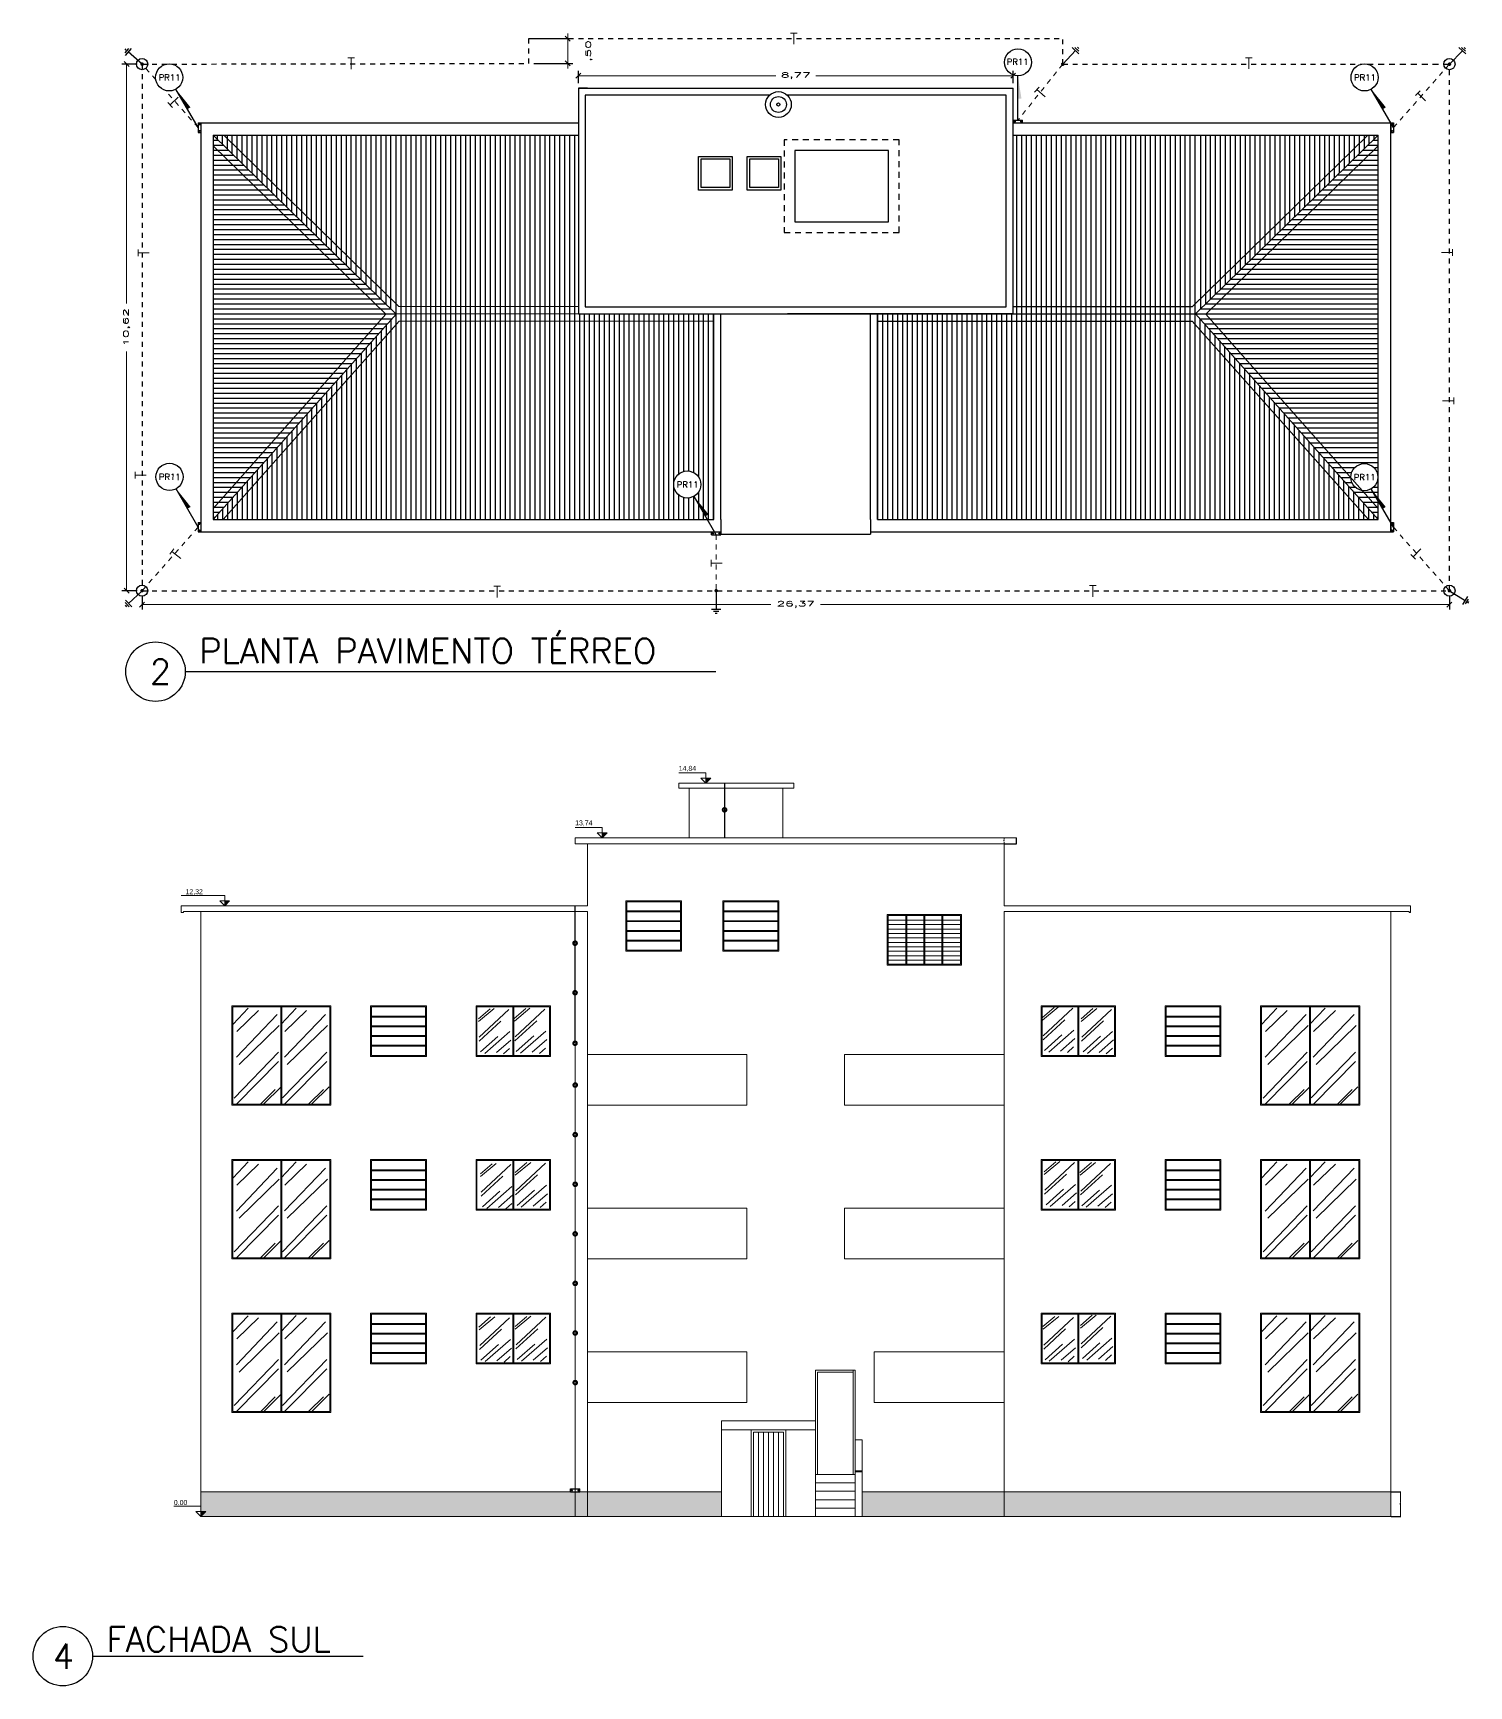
# Model space of a CAD drawing. Extents: x 0 to 11638, y -6007 to 0.
# Drawn here: x 10259.2 to 10288.16, y -3569.98 to -3536.64 of the extents above; entities that cross this region are included whole.
import ezdxf
from ezdxf.enums import TextEntityAlignment as Align

# ---------------------------------------------------------------- set-up
doc = ezdxf.new("R2010")
doc.units = 0
doc.linetypes.add('ACAD_ISO02W100', pattern=[15, 12, -3])
doc.layers.get('0').update_dxf_attribs({"linetype": 'CONTINUOUS'})
doc.layers.get('Defpoints').update_dxf_attribs({"linetype": 'CONTINUOUS'})
for name, color, linetype in [('ARQ - Cotas', 1, 'CONTINUOUS'), ('ELE-BARRA CHATA ALUMÍNIO', 140, 'CONTINUOUS'), ('ELE-CONECTOR DE EMENDA', 153, 'CONTINUOUS'), ('ELE-CONECTOR SPLIT BOLT', 100, 'CONTINUOUS'), ('ELE-CX. INSPEÇÃO', 40, 'CONTINUOUS'), ('ELE-FIAÇÃO', 7, 'CONTINUOUS'), ('ELE-HASTE COBREADA', 36, 'CONTINUOUS')]:
    doc.layers.add(name, color=color, linetype=linetype)
doc.layers.add('ARQ - Esquadrias', color=1, linetype='CONTINUOUS', lineweight=9)
doc.layers.add('ELE-FIXADOR GELCAM', color=160, linetype='CONTINUOUS', lineweight=20)
doc.styles.add('ARIAL', font='arial.ttf')
doc.styles.add('COTA', font='romans.shx', dxfattribs={"width": 2})
doc.styles.add('ROMANS', font='romans.shx', dxfattribs={"height": 0.3})
doc.dimstyles.new('COTA-COMLINHA', dxfattribs={"dimtxt": 0.001, "dimasz": 0.001, "dimexe": 0.001, "dimexo": 0.001, "dimgap": 0.001, "dimtad": 0, "dimzin": 4, "dimtxsty": 'COTA', "dimblk": 'OBLIQUE', "dimcen": 0.001, "dimclrd": 2, "dimclre": 2, "dimclrt": 2, "dimazin": 0, "dimtfac": 1, "dimtmove": 2, "dimatfit": 0, "dimldrblk": 'OBLIQUE', "dimfxl": 1, "dimtfill": 1, "dimtfillclr": 2, "dimlwd": -1, "dimarcsym": 0})

msp = doc.modelspace()

# ---------------------------------------------------------------- texts
at = {"lineweight": -2, "char_height": 0.5, "attachment_point": 1, "style": 'ROMANS'}
for s, width, insert in [('PLANTA PAVIMENTO TÉRREO', 15.14067, (10262.554, -3548.855)), ('2', 0.78764, (10261.553, -3549.274)), ('FACHADA SUL', 15.14067, (10260.683, -3568.79)), ('4', 0.78764, (10259.598, -3569.132))]:
    msp.add_mtext_dynamic_manual_height_columns(s, width=width, gutter_width=1500, heights=[0], dxfattribs=dict(at, insert=insert))
at = {"layer": 'ARQ - Cotas', "lineweight": 5, "ltscale": 0.001, "char_height": 0.1, "attachment_point": 7, "line_spacing_factor": 0.970891, "style": 'ARIAL'}
for s, insert in [('14,84', (10272.223, -3551.542)), ('13,74', (10270.133, -3552.642)), ('12,32', (10262.274, -3554.03)), ('0.00', (10262.038, -3566.332))]:
    msp.add_mtext(s, dxfattribs=dict(at, insert=insert))
at = {"layer": 'ELE-BARRA CHATA ALUMÍNIO', "linetype": 'Continuous', "ltscale": 0.5, "style": 'ROMANS'}
for rotation, p in [(0.122, (10279.058, -3537.224)), (359.6482, (10261.957, -3545.595)), (0.2199, (10286.058, -3545.601))]:
    msp.add_text('PR11', height=0.125, rotation=rotation, dxfattribs=at).set_placement(p, align=Align.MIDDLE_CENTER)
for p in [(10261.951, -3537.54), (10286.062, -3537.54), (10272.401, -3545.75)]:
    msp.add_text('PR11', height=0.125, dxfattribs=at).set_placement(p, align=Align.MIDDLE_CENTER)
at = {"layer": 'ELE-FIAÇÃO', "style": 'ROMANS'}
for p in [(10274.467, -3536.869), (10265.539, -3537.371), (10283.645, -3537.369), (10268.481, -3548.027), (10280.496, -3548.014)]:
    msp.add_text('T', height=0.225, dxfattribs=at).set_placement(p)
for rotation, p in [(133.6003, (10262.18, -3537.995)), (48.9515, (10279.564, -3537.989)), (45.0335, (10287.232, -3538.069)), (90, (10261.543, -3541.154)), (270, (10287.605, -3540.991)), (270, (10287.629, -3543.985)), (90, (10261.483, -3545.639)), (52.8325, (10262.132, -3547.3)), (90, (10273.099, -3547.413)), (136.4353, (10287.248, -3547.099))]:
    msp.add_text('T', height=0.225, rotation=rotation, dxfattribs=at).set_placement(p)

# ---------------------------------------------------------------- blocks, each defined once
blk = doc.blocks.new('_Oblique')
at = {"layer": 'ARQ - Esquadrias', "color": 0, "lineweight": -2}
blk.add_line((-0.5, -0.5), (0.5, 0.5), dxfattribs=at)
blk = doc.blocks.new('*D854')
at = {"layer": 'ELE-FIXADOR GELCAM', "color": 2, "ltscale": 0.01, "transparency": 16777216}
for p, q in [((10278.783, -3552.874), (10278.783, -3552.903)), ((10278.783, -3552.994), (10278.783, -3552.964))]:
    blk.add_line(p, q, dxfattribs=at)
at = {"layer": 'ELE-FIXADOR GELCAM', "color": 2, "ltscale": 0.01, "transparency": 16777216, "xscale": 0.01, "yscale": 0.01, "zscale": 0.01}
for p, rotation in [((10278.783, -3552.874), 90), ((10278.783, -3552.994), 270)]:
    blk.add_blockref('_Oblique', p, dxfattribs=dict(at, rotation=rotation))
at = {"layer": 'ELE-FIXADOR GELCAM', "color": 2, "lineweight": -3, "ltscale": 0.01, "transparency": 16777216, "insert": (10278.783, -3552.934), "char_height": 0.01, "attachment_point": 5, "rotation": 90, "style": 'COTA', "bg_fill": 3, "box_fill_scale": 1.1, "bg_fill_color": 9, "bg_fill_true_color": 13158600, "bg_fill_transparency": 0}
blk.add_mtext(',12', dxfattribs=at)
at = {"layer": 'Defpoints', "color": 0, "lineweight": -2, "ltscale": 0.01, "transparency": 16777216}
for p in [(10278.783, -3552.874), (10278.783, -3552.874), (10278.783, -3552.994)]:
    blk.add_point(p, dxfattribs=at)
blk = doc.blocks.new('*D855')
at = {"layer": 'Defpoints', "color": 0, "lineweight": -2, "ltscale": 0.01, "transparency": 16777216}
for p in [(10286.583, -3566.064), (10286.777, -3566.064), (10286.583, -3566.564)]:
    blk.add_point(p, dxfattribs=at)
at = {"layer": 'ELE-FIXADOR GELCAM', "color": 2, "lineweight": -2, "ltscale": 0.01, "transparency": 16777216}
for p, q in [((10286.593, -3566.064), (10286.787, -3566.064)), ((10286.593, -3566.564), (10286.787, -3566.564))]:
    blk.add_line(p, q, dxfattribs=at)
at = {"layer": 'ELE-FIXADOR GELCAM', "color": 2, "ltscale": 0.01, "transparency": 16777216}
for p, q in [((10286.777, -3566.064), (10286.777, -3566.283)), ((10286.777, -3566.564), (10286.777, -3566.344))]:
    blk.add_line(p, q, dxfattribs=at)
at = {"layer": 'ELE-FIXADOR GELCAM', "color": 2, "ltscale": 0.01, "transparency": 16777216, "xscale": 0.01, "yscale": 0.01, "zscale": 0.01}
for p, rotation in [((10286.777, -3566.064), 90), ((10286.777, -3566.564), 270)]:
    blk.add_blockref('_Oblique', p, dxfattribs=dict(at, rotation=rotation))
at = {"layer": 'ELE-FIXADOR GELCAM', "color": 2, "lineweight": -3, "ltscale": 0.01, "transparency": 16777216, "insert": (10286.777, -3566.314), "char_height": 0.01, "attachment_point": 5, "rotation": 90, "style": 'COTA', "bg_fill": 3, "box_fill_scale": 1.1, "bg_fill_color": 9, "bg_fill_true_color": 13158600, "bg_fill_transparency": 0}
blk.add_mtext(',50', dxfattribs=at)
blk = doc.blocks.new('*D867')
at = {"layer": 'Defpoints', "color": 0, "lineweight": -2, "ltscale": 0.01, "transparency": 16777216}
for p in [(10261.086, -3537.271), (10261.398, -3537.271), (10261.398, -3547.891)]:
    blk.add_point(p, dxfattribs=at)
at = {"layer": 'ELE-FIXADOR GELCAM', "color": 2, "lineweight": -2, "ltscale": 0.01, "transparency": 16777216}
for p, q in [((10261.298, -3537.271), (10260.986, -3537.271)), ((10261.298, -3547.891), (10260.986, -3547.891))]:
    blk.add_line(p, q, dxfattribs=at)
at = {"layer": 'ELE-FIXADOR GELCAM', "color": 2, "ltscale": 0.01, "transparency": 16777216}
for p, q in [((10261.086, -3537.271), (10261.086, -3542.096)), ((10261.086, -3547.891), (10261.086, -3543.067))]:
    blk.add_line(p, q, dxfattribs=at)
at = {"layer": 'ELE-FIXADOR GELCAM', "color": 2, "ltscale": 0.01, "transparency": 16777216, "xscale": 0.1, "yscale": 0.1, "zscale": 0.1}
for p, rotation in [((10261.086, -3537.271), 90), ((10261.086, -3547.891), 270)]:
    blk.add_blockref('_Oblique', p, dxfattribs=dict(at, rotation=rotation))
at = {"layer": 'ELE-FIXADOR GELCAM', "color": 2, "lineweight": -3, "ltscale": 0.01, "transparency": 16777216, "insert": (10261.086, -3542.581), "char_height": 0.1, "attachment_point": 5, "rotation": 90, "style": 'COTA', "bg_fill": 3, "box_fill_scale": 1.1, "bg_fill_color": 9, "bg_fill_true_color": 13158600, "bg_fill_transparency": 0}
blk.add_mtext('10,62', dxfattribs=at)
blk = doc.blocks.new('*D868')
at = {"layer": 'Defpoints', "color": 0, "lineweight": -2, "ltscale": 0.01, "transparency": 16777216}
for p in [(10269.198, -3536.756), (10269.984, -3536.756), (10269.198, -3537.256)]:
    blk.add_point(p, dxfattribs=at)
at = {"layer": 'ELE-FIXADOR GELCAM', "color": 2, "lineweight": -2, "ltscale": 0.01, "transparency": 16777216}
for p, q in [((10269.298, -3536.756), (10270.084, -3536.756)), ((10269.298, -3537.256), (10270.084, -3537.256))]:
    blk.add_line(p, q, dxfattribs=at)
at = {"layer": 'ELE-FIXADOR GELCAM', "color": 2, "ltscale": 0.01, "transparency": 16777216}
for p, q in [((10269.984, -3536.756), (10269.984, -3536.656)), ((10269.984, -3537.256), (10269.984, -3536.756)), ((10269.984, -3537.256), (10269.984, -3537.356))]:
    blk.add_line(p, q, dxfattribs=at)
at = {"layer": 'ELE-FIXADOR GELCAM', "color": 2, "ltscale": 0.01, "transparency": 16777216, "xscale": 0.1, "yscale": 0.1, "zscale": 0.1}
for p, rotation in [((10269.984, -3536.756), 270), ((10269.984, -3537.256), 90)]:
    blk.add_blockref('_Oblique', p, dxfattribs=dict(at, rotation=rotation))
at = {"layer": 'ELE-FIXADOR GELCAM', "color": 2, "lineweight": -3, "ltscale": 0.01, "transparency": 16777216, "insert": (10270.412, -3537.006), "char_height": 0.1, "attachment_point": 5, "rotation": 90, "style": 'COTA', "bg_fill": 3, "box_fill_scale": 1.1, "bg_fill_color": 9, "bg_fill_true_color": 13158600, "bg_fill_transparency": 0}
blk.add_mtext(',50', dxfattribs=at)
blk = doc.blocks.new('*D869')
at = {"layer": 'Defpoints', "color": 0, "lineweight": -2, "ltscale": 0.01, "transparency": 16777216}
for p in [(10261.398, -3547.891), (10287.768, -3547.891), (10261.398, -3548.17)]:
    blk.add_point(p, dxfattribs=at)
at = {"layer": 'ELE-FIXADOR GELCAM', "color": 2, "lineweight": -2, "ltscale": 0.01, "transparency": 16777216}
for p, q in [((10261.398, -3547.991), (10261.398, -3548.27)), ((10287.768, -3547.991), (10287.768, -3548.27))]:
    blk.add_line(p, q, dxfattribs=at)
at = {"layer": 'ELE-FIXADOR GELCAM', "color": 2, "ltscale": 0.01, "transparency": 16777216}
for p, q in [((10261.398, -3548.17), (10274.083, -3548.17)), ((10287.768, -3548.17), (10275.083, -3548.17))]:
    blk.add_line(p, q, dxfattribs=at)
at = {"layer": 'ELE-FIXADOR GELCAM', "color": 2, "ltscale": 0.01, "transparency": 16777216, "xscale": 0.1, "yscale": 0.1, "zscale": 0.1, "rotation": 180}
blk.add_blockref('_Oblique', (10261.398, -3548.17), dxfattribs=at)
at = {"layer": 'ELE-FIXADOR GELCAM', "color": 2, "ltscale": 0.01, "transparency": 16777216, "xscale": 0.1, "yscale": 0.1, "zscale": 0.1}
blk.add_blockref('_Oblique', (10287.768, -3548.17), dxfattribs=at)
at = {"layer": 'ELE-FIXADOR GELCAM', "color": 2, "lineweight": -3, "ltscale": 0.01, "transparency": 16777216, "insert": (10274.583, -3548.17), "char_height": 0.1, "attachment_point": 5, "style": 'COTA', "bg_fill": 3, "box_fill_scale": 1.1, "bg_fill_color": 9, "bg_fill_true_color": 13158600, "bg_fill_transparency": 0}
blk.add_mtext('26,37', dxfattribs=at)
blk = doc.blocks.new('*D885')
at = {"layer": 'Defpoints', "color": 0, "lineweight": -2, "ltscale": 0.01, "transparency": 16777216}
for p in [(10278.968, -3537.505), (10270.198, -3537.756), (10278.968, -3537.756)]:
    blk.add_point(p, dxfattribs=at)
at = {"layer": 'ELE-FIXADOR GELCAM', "color": 2, "lineweight": -2, "ltscale": 0.01, "transparency": 16777216}
for p, q in [((10270.198, -3537.656), (10270.198, -3537.405)), ((10278.968, -3537.656), (10278.968, -3537.405))]:
    blk.add_line(p, q, dxfattribs=at)
at = {"layer": 'ELE-FIXADOR GELCAM', "color": 2, "ltscale": 0.01, "transparency": 16777216}
for p, q in [((10270.198, -3537.505), (10274.178, -3537.505)), ((10278.968, -3537.505), (10274.988, -3537.505))]:
    blk.add_line(p, q, dxfattribs=at)
at = {"layer": 'ELE-FIXADOR GELCAM', "color": 2, "ltscale": 0.01, "transparency": 16777216, "xscale": 0.1, "yscale": 0.1, "zscale": 0.1, "rotation": 180}
blk.add_blockref('_Oblique', (10270.198, -3537.505), dxfattribs=at)
at = {"layer": 'ELE-FIXADOR GELCAM', "color": 2, "ltscale": 0.01, "transparency": 16777216, "xscale": 0.1, "yscale": 0.1, "zscale": 0.1}
blk.add_blockref('_Oblique', (10278.968, -3537.505), dxfattribs=at)
at = {"layer": 'ELE-FIXADOR GELCAM', "color": 2, "lineweight": -3, "ltscale": 0.01, "transparency": 16777216, "insert": (10274.583, -3537.505), "char_height": 0.1, "attachment_point": 5, "style": 'COTA', "bg_fill": 3, "box_fill_scale": 1.1, "bg_fill_color": 9, "bg_fill_true_color": 13158600, "bg_fill_transparency": 0}
blk.add_mtext('8,77', dxfattribs=at)

# ---------------------------------------------------------------- hatches: boundary and pattern name
at = {"lineweight": 5}
h = msp.add_hatch(dxfattribs=at)
h.set_pattern_fill('GRAVEL', color=0, scale=0.046)
h.set_pattern_definition([(228.0127875, (7585.17417, -5615.64441), (-9.3472000007, -10.5155999993), [0.15719186, -15.56202247]), (184.969741, (7585.069013, -5615.761253), (14.02079999445, 1.16840006656), [0.26974617, -26.7048625]), (132.510447, (7584.80028, -5615.78462), (11.684000005, -12.8523999955), [0.1902015, -18.8299725]), (267.273689, (7584.344605, -5616.07672), (1.16840000245, 23.3679999999), [0.24564208, -24.3185612]), (292.8336542, (7584.33292, -5616.322085), (-5.8420000005, 14.0207999998), [0.2408715, -23.84631156]), (357.273689, (7584.42639, -5616.54408), (-23.3679999999, 1.16840000245), [0.24564208, -24.3185612]), (37.6942405, (7584.671757, -5616.555765), (-15.18919999933, -11.6840000009), [0.3248491, -32.16003304]), (72.2553284, (7584.928805, -5616.357137), (8.1788000022, 25.7047999993), [0.30669098, -30.36241804]), (121.4295656, (7585.022277, -5616.065037), (-9.3472000013, 15.1891999992), [0.24647398, -24.40095102]), (175.2363583, (7584.89375, -5615.854725), (12.8523999998, -1.168400002), [0.2813881, -13.788011]), (222.3974378, (7584.613337, -5615.831357), (-14.02079999955, -12.8524000005), [0.36389584, -36.02571536]), (138.814075, (7585.50132, -5616.0884), (-8.1787999995, 7.0104000006), [0.1242021, -12.29606028]), (171.4692344, (7585.40785, -5616.006617), (15.1892000004, -2.3367999973), [0.2362937, -23.39313394]), (225, (7585.1742, -5615.9716), (-2e-16, -1.1684), [0.1652363, -1.48713083]), (203.1985905, (7585.09238, -5615.83136), (5.842, 2.3367999996), [0.088983, -8.8092863]), (291.8014095, (7585.0106, -5615.8664), (-1.1684, 3.5052), [0.1258402, -6.16618638]), (30.9637565, (7585.05733, -5615.98325), (3.5052, 2.3368), [0.20438704, -6.60849715]), (161.565051, (7585.2326, -5615.8781), (2.3368, -1.1684), [0.1477921, -3.54701313]), (16.3895403, (7584.33292, -5615.86641), (11.684, 3.5052), [0.2070405, -20.49706027]), (70.346176, (7584.53155, -5615.80799), (-4.6736000004, -12.8523999998), [0.1736955, -17.1958192]), (293.1985905, (7585.23259, -5615.64441), (-2.3367999996, 5.842), [0.17796485, -8.72030445]), (343.6104597, (7585.30269, -5615.80799), (-11.6840000002, 3.5051999992), [0.2070405, -20.49706027]), (339.443955, (7584.33292, -5616.59082), (-5.842, 2.3368), [0.1996562, -9.7831578]), (294.7751406, (7584.519865, -5616.66092), (-5.842000007, 12.8523999968), [0.16728918, -16.56165296]), (66.8014095, (7585.24427, -5616.81281), (2.3367999996, 5.842), [0.17796485, -8.72030445]), (17.3540246, (7585.31438, -5616.64924), (-15.1891999997, -4.673600001), [0.19586006, -19.39009295]), (69.443955, (7584.67176, -5616.81281), (-2.3368, -5.842), [0.0998281, -9.8829859]), (101.3099325, (7585.17417, -5616.81281), (-1.1684, 4.6736), [0.0595767, -5.8981177]), (165.963757, (7585.16248, -5616.7544), (3.5052, -1.1684), [0.2408715, -4.5765651]), (186.009006, (7584.928805, -5616.69597), (11.6839999999, 1.1684000006), [0.22322282, -22.09902784]), (303.690068, (7585.05733, -5616.0884), (-1.1684, 2.3368), [0.168509, -4.04421713]), (353.1572266, (7585.1508, -5616.228613), (19.8628000001, -2.33679999896), [0.2941961, -29.12536417]), (60.945396, (7585.4429, -5616.26366), (-4.6736, -8.1788), [0.1202938, -11.90912047]), (90, (7585.5013, -5616.1585), (-1.1684, 1.1684), [0.070104, -1.098296]), (120.2564372, (7584.90544, -5616.66092), (4.6735999994, -8.1788000003), [0.1623188, -16.06961276]), (48.0127875, (7584.82365, -5616.52071), (9.3472000008, 10.5155999993), [0.31438372, -15.4048306]), (0, (7585.034, -5616.287), (1.1684, 1.1684), [0.303784, -0.864616]), (325.3048465, (7585.337745, -5616.28703), (11.6840000044, -8.1787999937), [0.1847404, -18.2892857]), (254.054604, (7585.48964, -5616.39219), (-1.1684, -4.6736), [0.17012138, -8.335959]), (207.6459754, (7585.4429, -5616.555765), (-22.1996000008, -11.68399999845), [0.27698675, -27.42173363]), (175.4260787, (7585.197537, -5616.68429), (-15.1892, 1.1684), [0.29303355, -29.01028937])])
h.paths.add_polyline_path([(10273.083, -3566.064), (10270.383, -3566.064), (10270.383, -3566.564), (10273.083, -3566.564)])
h.paths.add_polyline_path([(10278.783, -3566.064), (10275.923, -3566.064), (10275.923, -3566.564), (10278.783, -3566.564)])
h.paths.add_polyline_path([(10270.383, -3566.064), (10262.583, -3566.064), (10262.583, -3566.564), (10263.208, -3566.564), (10270.383, -3566.564)])
h.paths.add_polyline_path([(10286.583, -3566.064), (10278.783, -3566.064), (10278.783, -3566.564), (10286.583, -3566.564)])
at = {"layer": 'ARQ - Cotas', "lineweight": 5, "ltscale": 0.001}
h = msp.add_hatch(color=256, dxfattribs=at)
h.dxf.hatch_style = 1
h.paths.add_polyline_path([(10272.869, -3551.674), (10272.769, -3551.674), (10272.769, -3551.774)])
h = msp.add_hatch(color=256, dxfattribs=at)
h.dxf.hatch_style = 1
h.paths.add_polyline_path([(10270.779, -3552.774), (10270.679, -3552.774), (10270.679, -3552.874)])
h = msp.add_hatch(color=256, dxfattribs=at)
h.dxf.hatch_style = 1
h.paths.add_polyline_path([(10263.164, -3554.144), (10263.064, -3554.144), (10263.064, -3554.244)])
h = msp.add_hatch(color=256, dxfattribs=at)
h.dxf.hatch_style = 1
h.paths.add_polyline_path([(10262.683, -3566.464), (10262.583, -3566.464), (10262.583, -3566.564)])
at = {"layer": 'ELE-BARRA CHATA ALUMÍNIO', "linetype": 'Continuous', "ltscale": 0.5}
for points in [[(10279.136, -3537.97), (10279.064, -3537.97), (10279.064, -3537.507)], [(10262.375, -3538.143), (10262.313, -3538.179), (10262.081, -3537.778)], [(10286.486, -3538.143), (10286.423, -3538.179), (10286.192, -3537.778)], [(10262.378, -3546.201), (10262.315, -3546.237), (10262.086, -3545.834)], [(10286.484, -3546.202), (10286.422, -3546.239), (10286.189, -3545.839)], [(10272.825, -3546.352), (10272.762, -3546.389), (10272.531, -3545.988)]]:
    msp.add_hatch(color=256, dxfattribs=at).paths.add_polyline_path(points)

# ---------------------------------------------------------------- linework, layer by layer
at = {"color": 32, "linetype": 'ACAD_ISO02W100', "ltscale": 0.001, "true_color": 0xcd6928}
for p, q in [((10269.198, -3536.756), (10279.968, -3536.756)), ((10269.198, -3537.256), (10269.198, -3536.756)), ((10279.968, -3537.271), (10279.968, -3536.756))]:
    msp.add_line(p, q, dxfattribs=at)
at = {"color": 32, "linetype": 'ACAD_ISO02W100', "ltscale": 0.001, "true_color": 0xcd6928, "transparency": 33554684}
for p, q in [((10261.398, -3537.271), (10269.198, -3537.256)), ((10261.398, -3537.271), (10261.398, -3547.891)), ((10279.968, -3537.271), (10286.001, -3537.271)), ((10287.768, -3547.891), (10287.768, -3537.271)), ((10261.398, -3547.891), (10287.768, -3547.891))]:
    msp.add_line(p, q, dxfattribs=at)
at = {"color": 32, "linetype": 'ACAD_ISO02W100', "ltscale": 0.01, "true_color": 0xcd6928, "transparency": 33554684}
msp.add_line((10286.109, -3537.271), (10287.768, -3537.271), dxfattribs=at)
for p, q in [((10270.383, -3537.756), (10270.198, -3537.756)), ((10270.198, -3537.756), (10270.198, -3542.306)), ((10270.198, -3537.756), (10278.968, -3537.756)), ((10270.338, -3537.896), (10270.338, -3542.166)), ((10274.056, -3537.896), (10270.338, -3537.896)), ((10278.828, -3537.896), (10274.411, -3537.896)), ((10278.828, -3542.166), (10278.828, -3537.896)), ((10278.968, -3542.306), (10278.968, -3537.756)), ((10262.833, -3538.706), (10262.833, -3546.456)), ((10262.833, -3538.706), (10270.198, -3538.706)), ((10278.968, -3538.706), (10286.333, -3538.706)), ((10286.333, -3546.456), (10286.333, -3538.706)), ((10270.338, -3542.166), (10278.828, -3542.166)), ((10270.198, -3542.306), (10278.968, -3542.306)), ((10272.933, -3546.456), (10272.933, -3542.306)), ((10273.073, -3546.456), (10273.073, -3542.306)), ((10278.968, -3542.306), (10274.418, -3542.306)), ((10276.093, -3546.456), (10276.093, -3542.306)), ((10276.233, -3546.456), (10276.233, -3542.306)), ((10262.833, -3546.456), (10272.933, -3546.456)), ((10273.073, -3546.456), (10273.073, -3546.751)), ((10276.093, -3546.456), (10276.093, -3546.751)), ((10276.233, -3546.456), (10286.333, -3546.456)), ((10273.073, -3546.751), (10276.093, -3546.751))]:
    msp.add_line(p, q)
at = {"ltscale": 0.01}
for p, q in [((10262.583, -3538.456), (10262.583, -3546.706)), ((10262.583, -3538.456), (10270.198, -3538.456)), ((10278.968, -3538.456), (10286.583, -3538.456)), ((10286.583, -3546.706), (10286.583, -3538.456)), ((10262.583, -3546.706), (10273.073, -3546.706)), ((10276.093, -3546.706), (10286.583, -3546.706))]:
    msp.add_line(p, q, dxfattribs=at)
at = {"lineweight": 15, "ltscale": 0.1}
for p, q in [((10266.518, -3542.306), (10262.833, -3538.706)), ((10266.311, -3542.314), (10262.833, -3538.916)), ((10266.579, -3542.156), (10263.048, -3538.706)), ((10270.198, -3542.156), (10266.579, -3542.156)), ((10266.523, -3542.311), (10262.833, -3546.456)), ((10266.311, -3542.314), (10262.833, -3546.23)), ((10266.586, -3542.456), (10263.034, -3546.456)), ((10270.198, -3542.306), (10266.518, -3542.306)), ((10272.933, -3542.456), (10266.586, -3542.456))]:
    msp.add_line(p, q, dxfattribs=at)
at = {"color": 252, "ltscale": 0.1, "true_color": 0x939598}
for p, q in [((10262.833, -3538.806), (10262.936, -3538.806)), ((10262.833, -3538.906), (10263.038, -3538.906)), ((10262.918, -3538.789), (10262.918, -3538.706)), ((10263.018, -3538.887), (10263.018, -3538.706)), ((10263.118, -3538.985), (10263.118, -3538.706)), ((10263.218, -3539.083), (10263.218, -3538.706)), ((10263.318, -3539.18), (10263.318, -3538.706)), ((10263.418, -3539.278), (10263.418, -3538.706)), ((10263.518, -3539.376), (10263.518, -3538.706)), ((10263.618, -3539.473), (10263.618, -3538.706)), ((10263.718, -3539.571), (10263.718, -3538.706)), ((10263.818, -3539.669), (10263.818, -3538.706)), ((10263.918, -3539.766), (10263.918, -3538.706)), ((10264.018, -3539.864), (10264.018, -3538.706)), ((10264.118, -3539.962), (10264.118, -3538.706)), ((10264.218, -3540.059), (10264.218, -3538.706)), ((10264.318, -3540.157), (10264.318, -3538.706)), ((10264.418, -3540.255), (10264.418, -3538.706)), ((10264.518, -3540.353), (10264.518, -3538.706)), ((10264.618, -3540.45), (10264.618, -3538.706)), ((10264.718, -3540.548), (10264.718, -3538.706)), ((10264.818, -3540.646), (10264.818, -3538.706)), ((10264.918, -3540.743), (10264.918, -3538.706)), ((10265.018, -3540.841), (10265.018, -3538.706)), ((10265.118, -3540.939), (10265.118, -3538.706)), ((10265.218, -3541.042), (10265.218, -3538.706)), ((10265.318, -3541.134), (10265.318, -3538.706)), ((10265.418, -3541.232), (10265.418, -3538.706)), ((10265.518, -3541.329), (10265.518, -3538.706)), ((10265.618, -3541.427), (10265.618, -3538.706)), ((10265.718, -3541.525), (10265.718, -3538.706)), ((10265.818, -3541.623), (10265.818, -3538.706)), ((10265.918, -3541.72), (10265.918, -3538.706)), ((10266.018, -3541.818), (10266.018, -3538.706)), ((10266.118, -3541.916), (10266.118, -3538.706)), ((10266.218, -3542.013), (10266.218, -3538.706)), ((10266.318, -3542.111), (10266.318, -3538.706)), ((10266.318, -3542.111), (10266.318, -3538.706)), ((10266.418, -3542.209), (10266.418, -3538.706)), ((10266.518, -3538.706), (10266.518, -3546.456)), ((10266.618, -3538.706), (10266.618, -3546.456)), ((10266.718, -3538.706), (10266.718, -3546.456)), ((10266.818, -3538.706), (10266.818, -3546.456)), ((10266.918, -3538.706), (10266.918, -3546.456)), ((10267.018, -3538.706), (10267.018, -3546.456)), ((10267.118, -3538.706), (10267.118, -3546.456)), ((10267.218, -3538.706), (10267.218, -3546.456)), ((10267.318, -3538.706), (10267.318, -3546.456)), ((10267.418, -3538.706), (10267.418, -3546.456)), ((10267.518, -3538.706), (10267.518, -3546.456)), ((10267.618, -3538.706), (10267.618, -3546.456)), ((10267.718, -3538.706), (10267.718, -3546.456)), ((10267.818, -3538.706), (10267.818, -3546.456)), ((10267.918, -3538.706), (10267.918, -3546.456)), ((10268.018, -3538.706), (10268.018, -3546.456)), ((10268.118, -3538.706), (10268.118, -3546.456)), ((10268.218, -3538.706), (10268.218, -3546.456)), ((10268.318, -3538.706), (10268.318, -3546.456)), ((10268.418, -3538.706), (10268.418, -3546.454)), ((10268.518, -3538.706), (10268.518, -3546.454)), ((10268.618, -3538.706), (10268.618, -3546.454)), ((10268.718, -3538.706), (10268.718, -3546.454)), ((10268.818, -3538.706), (10268.818, -3546.454)), ((10268.918, -3538.706), (10268.918, -3546.456)), ((10269.018, -3538.706), (10269.018, -3546.456)), ((10269.118, -3538.706), (10269.118, -3546.456)), ((10269.218, -3538.706), (10269.218, -3546.456)), ((10269.318, -3538.706), (10269.318, -3546.456)), ((10269.418, -3538.706), (10269.418, -3546.456)), ((10269.518, -3538.706), (10269.518, -3546.456)), ((10269.618, -3538.706), (10269.618, -3546.456)), ((10269.718, -3538.706), (10269.718, -3546.456)), ((10269.818, -3538.706), (10269.818, -3546.456)), ((10269.918, -3538.706), (10269.918, -3546.456)), ((10270.018, -3538.706), (10270.018, -3546.456)), ((10270.118, -3538.706), (10270.118, -3546.456)), ((10279.033, -3538.706), (10279.033, -3546.456)), ((10279.133, -3538.706), (10279.133, -3546.456)), ((10279.233, -3538.706), (10279.233, -3546.456)), ((10279.333, -3538.706), (10279.333, -3546.456)), ((10279.433, -3538.706), (10279.433, -3546.456)), ((10279.533, -3538.706), (10279.533, -3546.456)), ((10279.633, -3538.706), (10279.633, -3546.456)), ((10279.733, -3538.706), (10279.733, -3546.456)), ((10279.833, -3538.706), (10279.833, -3546.456)), ((10279.933, -3538.706), (10279.933, -3546.456)), ((10280.033, -3538.706), (10280.033, -3546.456)), ((10280.133, -3538.706), (10280.133, -3546.456)), ((10280.233, -3538.706), (10280.233, -3546.456)), ((10280.333, -3538.706), (10280.333, -3546.456)), ((10280.433, -3538.706), (10280.433, -3546.456)), ((10280.533, -3538.706), (10280.533, -3546.456)), ((10280.633, -3538.706), (10280.633, -3546.456)), ((10280.733, -3538.706), (10280.733, -3546.456)), ((10280.833, -3538.706), (10280.833, -3546.456)), ((10280.933, -3538.706), (10280.933, -3546.456)), ((10281.033, -3538.706), (10281.033, -3546.456)), ((10281.133, -3538.706), (10281.133, -3546.456)), ((10281.233, -3538.706), (10281.233, -3546.456)), ((10281.333, -3538.706), (10281.333, -3546.456)), ((10281.433, -3538.706), (10281.433, -3546.456)), ((10281.533, -3538.706), (10281.533, -3546.456)), ((10281.633, -3538.706), (10281.633, -3546.456)), ((10281.733, -3538.706), (10281.733, -3546.456)), ((10281.833, -3538.706), (10281.833, -3546.456)), ((10281.933, -3538.706), (10281.933, -3546.456)), ((10282.033, -3538.706), (10282.033, -3546.456)), ((10282.133, -3538.706), (10282.133, -3546.456)), ((10282.233, -3538.706), (10282.233, -3546.456)), ((10282.333, -3538.706), (10282.333, -3546.456)), ((10282.433, -3538.706), (10282.433, -3546.456)), ((10282.533, -3538.706), (10282.533, -3546.456)), ((10282.633, -3538.706), (10282.633, -3546.456)), ((10282.751, -3542.206), (10282.751, -3538.706)), ((10282.851, -3542.109), (10282.851, -3538.706)), ((10282.951, -3542.011), (10282.951, -3538.706)), ((10283.051, -3541.913), (10283.051, -3538.706)), ((10283.151, -3541.815), (10283.151, -3538.706)), ((10283.251, -3541.718), (10283.251, -3538.706)), ((10283.351, -3541.62), (10283.351, -3538.706)), ((10283.451, -3541.522), (10283.451, -3538.706)), ((10283.551, -3541.425), (10283.551, -3538.706)), ((10283.651, -3541.327), (10283.651, -3538.706)), ((10283.751, -3541.229), (10283.751, -3538.706)), ((10283.851, -3541.132), (10283.851, -3538.706)), ((10283.951, -3541.034), (10283.951, -3538.706)), ((10284.051, -3540.936), (10284.051, -3538.706)), ((10284.151, -3540.839), (10284.151, -3538.706)), ((10284.251, -3540.741), (10284.251, -3538.706)), ((10284.351, -3540.643), (10284.351, -3538.706)), ((10284.451, -3540.545), (10284.451, -3538.706)), ((10284.551, -3540.448), (10284.551, -3538.706)), ((10284.651, -3540.35), (10284.651, -3538.706)), ((10284.751, -3540.252), (10284.751, -3538.706)), ((10284.851, -3540.155), (10284.851, -3538.706)), ((10284.951, -3540.057), (10284.951, -3538.706)), ((10285.051, -3539.959), (10285.051, -3538.706)), ((10285.151, -3539.862), (10285.151, -3538.706)), ((10285.251, -3539.764), (10285.251, -3538.706)), ((10285.351, -3539.666), (10285.351, -3538.706)), ((10285.451, -3539.569), (10285.451, -3538.706)), ((10285.551, -3539.471), (10285.551, -3538.706)), ((10285.651, -3539.373), (10285.651, -3538.706)), ((10285.751, -3539.275), (10285.751, -3538.706)), ((10285.851, -3539.178), (10285.851, -3538.706)), ((10285.951, -3539.08), (10285.951, -3538.706)), ((10286.051, -3538.982), (10286.051, -3538.706)), ((10286.129, -3538.906), (10286.333, -3538.906)), ((10286.151, -3538.885), (10286.151, -3538.706)), ((10286.231, -3538.806), (10286.333, -3538.806)), ((10286.251, -3538.787), (10286.251, -3538.706)), ((10262.833, -3539.006), (10263.14, -3539.006)), ((10262.833, -3539.106), (10263.243, -3539.106)), ((10262.833, -3539.206), (10263.345, -3539.206)), ((10285.821, -3539.206), (10286.333, -3539.206)), ((10285.924, -3539.106), (10286.333, -3539.106)), ((10286.026, -3539.006), (10286.333, -3539.006)), ((10262.833, -3539.306), (10263.447, -3539.306)), ((10262.833, -3539.406), (10263.55, -3539.406)), ((10262.833, -3539.506), (10263.652, -3539.506)), ((10262.833, -3539.606), (10263.754, -3539.606)), ((10285.412, -3539.606), (10286.333, -3539.606)), ((10285.514, -3539.506), (10286.333, -3539.506)), ((10285.617, -3539.406), (10286.333, -3539.406)), ((10285.719, -3539.306), (10286.333, -3539.306)), ((10262.833, -3539.706), (10263.857, -3539.706)), ((10262.833, -3539.806), (10263.959, -3539.806)), ((10262.833, -3539.906), (10264.062, -3539.906)), ((10285.105, -3539.906), (10286.333, -3539.906)), ((10285.207, -3539.806), (10286.333, -3539.806)), ((10285.31, -3539.706), (10286.333, -3539.706)), ((10262.833, -3540.006), (10264.164, -3540.006)), ((10262.833, -3540.106), (10264.266, -3540.106)), ((10262.833, -3540.206), (10264.369, -3540.206)), ((10284.798, -3540.206), (10286.333, -3540.206)), ((10284.9, -3540.106), (10286.333, -3540.106)), ((10285.003, -3540.006), (10286.333, -3540.006)), ((10262.833, -3540.306), (10264.471, -3540.306)), ((10262.833, -3540.406), (10264.573, -3540.406)), ((10262.833, -3540.506), (10264.676, -3540.506)), ((10262.833, -3540.606), (10264.778, -3540.606)), ((10284.388, -3540.606), (10286.333, -3540.606)), ((10284.491, -3540.506), (10286.333, -3540.506)), ((10284.593, -3540.406), (10286.333, -3540.406)), ((10284.695, -3540.306), (10286.333, -3540.306)), ((10262.833, -3540.706), (10264.88, -3540.706)), ((10262.833, -3540.806), (10264.983, -3540.806)), ((10262.833, -3540.906), (10265.085, -3540.906)), ((10284.081, -3540.906), (10286.333, -3540.906)), ((10284.184, -3540.806), (10286.333, -3540.806)), ((10284.286, -3540.706), (10286.333, -3540.706)), ((10262.833, -3541.006), (10265.188, -3541.006)), ((10262.833, -3541.106), (10265.29, -3541.106)), ((10262.833, -3541.206), (10265.392, -3541.206)), ((10283.774, -3541.206), (10286.333, -3541.206)), ((10283.877, -3541.106), (10286.333, -3541.106)), ((10283.979, -3541.006), (10286.333, -3541.006)), ((10262.833, -3541.306), (10265.495, -3541.306)), ((10262.833, -3541.406), (10265.597, -3541.406)), ((10262.833, -3541.506), (10265.699, -3541.506)), ((10262.833, -3541.606), (10265.802, -3541.606)), ((10283.365, -3541.606), (10286.333, -3541.606)), ((10283.467, -3541.506), (10286.333, -3541.506)), ((10283.569, -3541.406), (10286.333, -3541.406)), ((10283.672, -3541.306), (10286.333, -3541.306)), ((10262.833, -3541.706), (10265.904, -3541.706)), ((10262.833, -3541.806), (10266.006, -3541.806)), ((10262.833, -3541.906), (10266.109, -3541.906)), ((10283.058, -3541.906), (10286.333, -3541.906)), ((10283.16, -3541.806), (10286.333, -3541.806)), ((10283.262, -3541.706), (10286.333, -3541.706)), ((10262.833, -3542.006), (10266.211, -3542.006)), ((10262.833, -3542.106), (10266.314, -3542.106)), ((10262.833, -3542.206), (10266.416, -3542.206)), ((10282.751, -3542.206), (10286.333, -3542.206)), ((10282.853, -3542.106), (10286.333, -3542.106)), ((10282.955, -3542.006), (10286.333, -3542.006)), ((10262.833, -3542.306), (10266.518, -3542.306)), ((10262.833, -3542.406), (10266.429, -3542.406)), ((10262.833, -3542.506), (10266.341, -3542.506)), ((10262.833, -3542.606), (10266.252, -3542.606)), ((10266.318, -3542.532), (10266.318, -3546.456)), ((10266.418, -3542.419), (10266.418, -3546.456)), ((10270.218, -3542.306), (10270.218, -3546.456)), ((10270.318, -3542.306), (10270.318, -3546.456)), ((10270.418, -3542.306), (10270.418, -3546.456)), ((10270.518, -3542.306), (10270.518, -3546.456)), ((10270.618, -3542.306), (10270.618, -3546.456)), ((10270.718, -3542.306), (10270.718, -3546.456)), ((10270.818, -3542.306), (10270.818, -3546.456)), ((10270.918, -3542.306), (10270.918, -3546.456)), ((10271.018, -3542.306), (10271.018, -3546.456)), ((10271.118, -3542.306), (10271.118, -3546.456)), ((10271.218, -3542.306), (10271.218, -3546.456)), ((10271.318, -3542.306), (10271.318, -3546.456)), ((10271.418, -3542.306), (10271.418, -3546.456)), ((10271.518, -3542.306), (10271.518, -3546.456)), ((10271.618, -3542.306), (10271.618, -3546.456)), ((10271.718, -3542.306), (10271.718, -3546.456)), ((10271.818, -3542.306), (10271.818, -3546.456)), ((10271.918, -3542.306), (10271.918, -3546.456)), ((10272.018, -3542.306), (10272.018, -3546.456)), ((10272.118, -3542.306), (10272.118, -3546.456)), ((10272.218, -3542.306), (10272.218, -3545.54)), ((10272.318, -3542.306), (10272.318, -3545.486)), ((10272.418, -3542.306), (10272.418, -3545.477)), ((10272.518, -3542.306), (10272.518, -3545.506)), ((10272.618, -3542.306), (10272.618, -3545.593)), ((10272.718, -3542.306), (10272.718, -3546.456)), ((10272.818, -3542.306), (10272.818, -3546.456)), ((10272.918, -3542.306), (10272.918, -3546.456)), ((10276.233, -3542.306), (10276.233, -3546.456)), ((10276.333, -3542.306), (10276.333, -3546.456)), ((10276.433, -3542.306), (10276.433, -3546.456)), ((10276.533, -3542.306), (10276.533, -3546.456)), ((10276.633, -3542.306), (10276.633, -3546.456)), ((10276.733, -3542.306), (10276.733, -3546.456)), ((10276.833, -3542.306), (10276.833, -3546.456)), ((10276.933, -3542.306), (10276.933, -3546.456)), ((10277.033, -3542.306), (10277.033, -3546.456)), ((10277.133, -3542.306), (10277.133, -3546.456)), ((10277.233, -3542.306), (10277.233, -3546.456)), ((10277.333, -3542.306), (10277.333, -3546.456)), ((10277.433, -3542.306), (10277.433, -3546.456)), ((10277.533, -3542.306), (10277.533, -3546.456)), ((10277.633, -3542.306), (10277.633, -3546.456)), ((10277.733, -3542.306), (10277.733, -3546.456)), ((10277.833, -3542.306), (10277.833, -3546.456)), ((10277.933, -3542.306), (10277.933, -3546.456)), ((10278.033, -3542.306), (10278.033, -3546.456)), ((10278.133, -3542.306), (10278.133, -3546.456)), ((10278.233, -3542.306), (10278.233, -3546.456)), ((10278.333, -3542.306), (10278.333, -3546.456)), ((10278.433, -3542.306), (10278.433, -3546.456)), ((10278.533, -3542.306), (10278.533, -3546.456)), ((10278.633, -3542.306), (10278.633, -3546.456)), ((10278.733, -3542.306), (10278.733, -3546.456)), ((10278.833, -3542.306), (10278.833, -3546.456)), ((10278.933, -3542.306), (10278.933, -3546.456)), ((10282.648, -3542.306), (10286.333, -3542.306)), ((10282.648, -3542.306), (10286.333, -3542.306)), ((10282.733, -3542.402), (10282.733, -3546.456)), ((10282.737, -3542.406), (10286.333, -3542.406)), ((10282.826, -3542.506), (10286.333, -3542.506)), ((10282.833, -3542.515), (10282.833, -3546.456)), ((10282.915, -3542.606), (10286.333, -3542.606)), ((10282.933, -3542.627), (10282.933, -3546.456)), ((10262.833, -3542.706), (10266.163, -3542.706)), ((10262.833, -3542.806), (10266.074, -3542.806)), ((10262.833, -3542.906), (10265.985, -3542.906)), ((10266.018, -3542.869), (10266.018, -3546.456)), ((10266.118, -3542.757), (10266.118, -3546.456)), ((10266.218, -3542.644), (10266.218, -3546.456)), ((10283.003, -3542.706), (10286.333, -3542.706)), ((10283.033, -3542.74), (10283.033, -3546.456)), ((10283.092, -3542.806), (10286.333, -3542.806)), ((10283.133, -3542.853), (10283.133, -3546.456)), ((10283.181, -3542.906), (10286.333, -3542.906)), ((10283.233, -3542.965), (10283.233, -3546.456)), ((10262.833, -3543.006), (10265.897, -3543.006)), ((10262.833, -3543.106), (10265.808, -3543.106)), ((10262.833, -3543.206), (10265.719, -3543.206)), ((10265.718, -3543.206), (10265.718, -3546.456)), ((10265.818, -3543.095), (10265.818, -3546.456)), ((10265.918, -3542.982), (10265.918, -3546.456)), ((10283.27, -3543.006), (10286.333, -3543.006)), ((10283.333, -3543.078), (10283.333, -3546.456)), ((10283.359, -3543.106), (10286.333, -3543.106)), ((10283.433, -3543.19), (10283.433, -3546.456)), ((10283.447, -3543.206), (10286.333, -3543.206)), ((10262.833, -3543.306), (10265.63, -3543.306)), ((10262.833, -3543.406), (10265.541, -3543.406)), ((10262.833, -3543.506), (10265.453, -3543.506)), ((10262.833, -3543.606), (10265.364, -3543.606)), ((10265.418, -3543.545), (10265.418, -3546.456)), ((10265.518, -3543.433), (10265.518, -3546.456)), ((10265.618, -3543.306), (10265.618, -3546.456)), ((10283.533, -3543.303), (10283.533, -3546.456)), ((10283.536, -3543.306), (10286.333, -3543.306)), ((10283.625, -3543.406), (10286.333, -3543.406)), ((10283.633, -3543.416), (10283.633, -3546.456)), ((10283.714, -3543.506), (10286.333, -3543.506)), ((10283.733, -3543.528), (10283.733, -3546.456)), ((10283.803, -3543.606), (10286.333, -3543.606)), ((10262.833, -3543.706), (10265.275, -3543.706)), ((10262.833, -3543.806), (10265.186, -3543.806)), ((10262.833, -3543.906), (10265.098, -3543.906)), ((10265.118, -3543.883), (10265.118, -3546.456)), ((10265.218, -3543.77), (10265.218, -3546.456)), ((10265.318, -3543.658), (10265.318, -3546.456)), ((10283.833, -3543.641), (10283.833, -3546.456)), ((10283.891, -3543.706), (10286.333, -3543.706)), ((10283.933, -3543.754), (10283.933, -3546.456)), ((10283.98, -3543.806), (10286.333, -3543.806)), ((10284.033, -3543.866), (10284.033, -3546.456)), ((10284.069, -3543.906), (10286.333, -3543.906)), ((10262.833, -3544.006), (10265.009, -3544.006)), ((10262.833, -3544.106), (10264.92, -3544.106)), ((10262.833, -3544.206), (10264.831, -3544.206)), ((10264.818, -3544.221), (10264.818, -3546.456)), ((10264.918, -3544.106), (10264.918, -3546.456)), ((10265.018, -3543.996), (10265.018, -3546.456)), ((10284.133, -3543.979), (10284.133, -3546.456)), ((10284.158, -3544.006), (10286.333, -3544.006)), ((10284.233, -3544.091), (10284.233, -3546.456)), ((10284.247, -3544.106), (10286.333, -3544.106)), ((10284.333, -3544.204), (10284.333, -3546.456)), ((10284.335, -3544.206), (10286.333, -3544.206)), ((10262.833, -3544.306), (10264.742, -3544.306)), ((10262.833, -3544.406), (10264.654, -3544.406)), ((10262.833, -3544.506), (10264.565, -3544.506)), ((10262.833, -3544.606), (10264.476, -3544.606)), ((10264.518, -3544.559), (10264.518, -3546.456)), ((10264.618, -3544.446), (10264.618, -3546.456)), ((10264.718, -3544.334), (10264.718, -3546.456)), ((10284.424, -3544.306), (10286.333, -3544.306)), ((10284.433, -3544.317), (10284.433, -3546.456)), ((10284.513, -3544.406), (10286.333, -3544.406)), ((10284.533, -3544.429), (10284.533, -3546.456)), ((10284.602, -3544.506), (10286.333, -3544.506)), ((10284.633, -3544.542), (10284.633, -3546.456)), ((10284.691, -3544.606), (10286.333, -3544.606)), ((10262.833, -3544.706), (10264.387, -3544.706)), ((10262.833, -3544.806), (10264.298, -3544.806)), ((10262.833, -3544.906), (10264.21, -3544.906)), ((10264.218, -3544.897), (10264.218, -3546.456)), ((10264.318, -3544.784), (10264.318, -3546.456)), ((10264.418, -3544.671), (10264.418, -3546.456)), ((10284.733, -3544.654), (10284.733, -3546.456)), ((10284.779, -3544.706), (10286.333, -3544.706)), ((10284.833, -3544.767), (10284.833, -3546.456)), ((10284.868, -3544.806), (10286.333, -3544.806)), ((10284.933, -3544.88), (10284.933, -3546.456)), ((10284.957, -3544.906), (10286.333, -3544.906)), ((10262.833, -3545.006), (10264.121, -3545.006)), ((10262.833, -3545.106), (10264.032, -3545.106)), ((10262.833, -3545.206), (10263.943, -3545.206)), ((10263.918, -3545.234), (10263.918, -3546.456)), ((10264.018, -3545.122), (10264.018, -3546.456)), ((10264.118, -3545.006), (10264.118, -3546.456)), ((10285.033, -3544.992), (10285.033, -3546.456)), ((10285.046, -3545.006), (10286.333, -3545.006)), ((10285.133, -3545.105), (10285.133, -3546.456)), ((10285.135, -3545.106), (10286.333, -3545.106)), ((10285.223, -3545.206), (10286.333, -3545.206)), ((10285.233, -3545.218), (10285.233, -3546.456)), ((10262.833, -3545.306), (10263.854, -3545.306)), ((10262.833, -3545.406), (10263.766, -3545.406)), ((10262.833, -3545.506), (10263.677, -3545.506)), ((10262.833, -3545.606), (10263.588, -3545.606)), ((10263.618, -3545.572), (10263.618, -3546.456)), ((10263.718, -3545.46), (10263.718, -3546.456)), ((10263.818, -3545.347), (10263.818, -3546.456)), ((10285.312, -3545.306), (10286.333, -3545.306)), ((10285.333, -3545.33), (10285.333, -3546.456)), ((10285.401, -3545.406), (10285.859, -3545.406)), ((10285.433, -3545.443), (10285.433, -3546.456)), ((10285.49, -3545.506), (10285.794, -3545.506)), ((10285.533, -3545.555), (10285.533, -3546.456)), ((10285.578, -3545.606), (10285.778, -3545.606)), ((10286.244, -3545.406), (10286.333, -3545.406)), ((10286.308, -3545.506), (10286.333, -3545.506)), ((10286.324, -3545.606), (10286.333, -3545.606)), ((10262.833, -3545.706), (10263.499, -3545.706)), ((10262.833, -3545.806), (10263.41, -3545.806)), ((10262.833, -3545.906), (10263.322, -3545.906)), ((10263.318, -3545.91), (10263.318, -3546.456)), ((10263.418, -3545.798), (10263.418, -3546.456)), ((10263.518, -3545.685), (10263.518, -3546.456)), ((10272.218, -3545.958), (10272.218, -3546.456)), ((10272.618, -3545.906), (10272.618, -3546.456)), ((10285.633, -3545.668), (10285.633, -3546.456)), ((10285.667, -3545.706), (10285.799, -3545.706)), ((10285.733, -3545.781), (10285.733, -3546.456)), ((10285.756, -3545.806), (10285.871, -3545.806)), ((10285.833, -3545.893), (10285.833, -3546.456)), ((10285.845, -3545.906), (10286.333, -3545.906)), ((10286.231, -3545.806), (10286.333, -3545.806)), ((10286.303, -3545.706), (10286.333, -3545.706)), ((10262.833, -3546.006), (10263.233, -3546.006)), ((10262.833, -3546.106), (10263.144, -3546.106)), ((10262.833, -3546.206), (10263.055, -3546.206)), ((10263.018, -3546.248), (10263.018, -3546.456)), ((10263.118, -3546.135), (10263.118, -3546.456)), ((10263.218, -3546.023), (10263.218, -3546.456)), ((10272.318, -3546.012), (10272.318, -3546.456)), ((10272.418, -3546.021), (10272.418, -3546.456)), ((10272.518, -3545.993), (10272.518, -3546.456)), ((10285.933, -3546.006), (10285.933, -3546.456)), ((10285.934, -3546.006), (10286.333, -3546.006)), ((10286.022, -3546.106), (10286.333, -3546.106)), ((10286.033, -3546.119), (10286.033, -3546.456)), ((10286.111, -3546.206), (10286.333, -3546.206)), ((10286.133, -3546.231), (10286.133, -3546.456)), ((10262.833, -3546.306), (10262.966, -3546.306)), ((10262.833, -3546.406), (10262.878, -3546.406)), ((10262.918, -3546.361), (10262.918, -3546.456)), ((10268.217, -3546.454), (10271.902, -3546.454)), ((10286.2, -3546.306), (10286.333, -3546.306)), ((10286.233, -3546.344), (10286.233, -3546.456)), ((10286.289, -3546.406), (10286.333, -3546.406))]:
    msp.add_line(p, q, dxfattribs=at)
at = {"linetype": 'ACAD_ISO02W100', "ltscale": 0.01}
for p, q in [((10275.508, -3538.796), (10274.348, -3538.796)), ((10274.348, -3538.796), (10274.348, -3540.666)), ((10276.668, -3538.796), (10275.508, -3538.796)), ((10276.668, -3540.666), (10276.668, -3538.796)), ((10274.348, -3540.666), (10276.668, -3540.666))]:
    msp.add_line(p, q, dxfattribs=at)
at = {"ltscale": 0.1}
for p, q in [((10282.587, -3542.156), (10286.119, -3538.706)), ((10282.648, -3542.306), (10286.333, -3538.706)), ((10282.855, -3542.314), (10286.333, -3538.916)), ((10272.623, -3539.811), (10272.623, -3539.131)), ((10272.623, -3539.131), (10273.303, -3539.131)), ((10272.673, -3539.761), (10272.673, -3539.181)), ((10272.673, -3539.181), (10273.253, -3539.181)), ((10273.253, -3539.181), (10273.253, -3539.761)), ((10273.303, -3539.131), (10273.303, -3539.811)), ((10273.603, -3539.811), (10273.603, -3539.131)), ((10273.603, -3539.131), (10274.283, -3539.131)), ((10273.653, -3539.761), (10273.653, -3539.181)), ((10273.653, -3539.181), (10274.233, -3539.181)), ((10274.233, -3539.181), (10274.233, -3539.761)), ((10274.283, -3539.131), (10274.283, -3539.811)), ((10275.508, -3539.011), (10274.563, -3539.011)), ((10274.563, -3539.011), (10274.563, -3540.451)), ((10276.453, -3539.011), (10275.508, -3539.011)), ((10276.453, -3540.451), (10276.453, -3539.011)), ((10273.303, -3539.811), (10272.623, -3539.811)), ((10273.253, -3539.761), (10272.673, -3539.761)), ((10274.283, -3539.811), (10273.603, -3539.811)), ((10274.233, -3539.761), (10273.653, -3539.761)), ((10274.563, -3540.451), (10276.453, -3540.451)), ((10278.968, -3542.156), (10282.587, -3542.156)), ((10276.233, -3542.456), (10282.581, -3542.456)), ((10278.968, -3542.306), (10282.648, -3542.306)), ((10282.581, -3542.456), (10286.133, -3546.456)), ((10282.648, -3542.306), (10286.333, -3546.456)), ((10282.855, -3542.314), (10286.333, -3546.23))]:
    msp.add_line(p, q, dxfattribs=at)
at = {"lineweight": -2}
for p, q in [((10262.27, -3549.523), (10272.972, -3549.523)), ((10260.399, -3569.38), (10265.856, -3569.38))]:
    msp.add_line(p, q, dxfattribs=at)
at = {"color": 0, "lineweight": 5}
for p, q in [((10272.223, -3551.874), (10272.223, -3551.774)), ((10272.223, -3551.774), (10274.543, -3551.774)), ((10272.433, -3551.874), (10272.223, -3551.874)), ((10274.323, -3551.874), (10272.433, -3551.874)), ((10272.433, -3551.874), (10272.433, -3552.874)), ((10274.323, -3552.874), (10274.323, -3551.874)), ((10274.543, -3551.874), (10274.323, -3551.874)), ((10274.543, -3551.774), (10274.543, -3551.874)), ((10270.133, -3552.994), (10270.133, -3552.874)), ((10270.133, -3552.874), (10279.033, -3552.874)), ((10275.528, -3552.874), (10273.638, -3552.874)), ((10270.383, -3552.994), (10270.133, -3552.994)), ((10270.383, -3552.994), (10278.783, -3552.994)), ((10270.383, -3554.244), (10270.383, -3552.994)), ((10278.783, -3554.244), (10278.783, -3552.994)), ((10262.183, -3554.364), (10262.183, -3554.244)), ((10262.183, -3554.244), (10270.383, -3554.244)), ((10272.278, -3554.144), (10271.153, -3554.144)), ((10271.153, -3554.144), (10271.153, -3555.164)), ((10272.258, -3554.164), (10271.173, -3554.164)), ((10271.173, -3554.164), (10271.173, -3555.144)), ((10272.258, -3554.164), (10272.258, -3555.144)), ((10272.278, -3554.144), (10272.278, -3555.164)), ((10274.24, -3554.144), (10273.115, -3554.144)), ((10273.115, -3554.144), (10273.115, -3555.164)), ((10274.22, -3554.164), (10273.135, -3554.164)), ((10273.135, -3554.164), (10273.135, -3555.144)), ((10274.22, -3554.164), (10274.22, -3555.144)), ((10274.24, -3554.144), (10274.24, -3555.164)), ((10278.783, -3554.244), (10286.983, -3554.244)), ((10286.983, -3554.244), (10286.983, -3554.364)), ((10262.183, -3554.364), (10262.183, -3554.384)), ((10262.183, -3554.384), (10262.213, -3554.384)), ((10262.213, -3554.384), (10262.233, -3554.384)), ((10262.583, -3554.364), (10262.233, -3554.364)), ((10262.233, -3554.384), (10262.233, -3554.364)), ((10262.583, -3566.564), (10262.583, -3554.364)), ((10262.583, -3554.364), (10270.383, -3554.364)), ((10262.583, -3554.364), (10270.383, -3554.364)), ((10270.383, -3554.364), (10270.383, -3566.564)), ((10272.258, -3554.35), (10271.173, -3554.35)), ((10272.258, -3554.37), (10271.173, -3554.37)), ((10271.173, -3554.546), (10272.258, -3554.546)), ((10271.173, -3554.566), (10272.258, -3554.566)), ((10274.22, -3554.35), (10273.135, -3554.35)), ((10274.22, -3554.37), (10273.135, -3554.37)), ((10273.135, -3554.546), (10274.22, -3554.546)), ((10273.135, -3554.566), (10274.22, -3554.566)), ((10276.426, -3555.444), (10276.426, -3554.424)), ((10276.426, -3554.424), (10277.926, -3554.424)), ((10276.446, -3555.424), (10276.446, -3554.444)), ((10276.446, -3554.444), (10277.906, -3554.444)), ((10276.446, -3554.534), (10276.801, -3554.534)), ((10276.446, -3554.624), (10276.801, -3554.624)), ((10276.801, -3554.444), (10276.801, -3555.424)), ((10276.821, -3554.444), (10276.821, -3555.424)), ((10276.821, -3554.534), (10277.166, -3554.534)), ((10276.821, -3554.624), (10277.166, -3554.624)), ((10277.166, -3554.444), (10277.166, -3555.424)), ((10277.186, -3554.444), (10277.186, -3555.424)), ((10277.186, -3554.534), (10277.531, -3554.534)), ((10277.186, -3554.624), (10277.531, -3554.624)), ((10277.531, -3554.444), (10277.531, -3555.424)), ((10277.551, -3554.444), (10277.551, -3555.424)), ((10277.551, -3554.534), (10277.906, -3554.534)), ((10277.551, -3554.624), (10277.906, -3554.624)), ((10277.906, -3554.444), (10277.906, -3555.424)), ((10277.926, -3554.424), (10277.926, -3555.444)), ((10278.783, -3554.364), (10286.583, -3554.364)), ((10286.583, -3554.364), (10278.783, -3554.364)), ((10278.783, -3554.364), (10278.783, -3566.564)), ((10286.583, -3554.364), (10286.583, -3566.564)), ((10286.953, -3554.364), (10286.583, -3554.364)), ((10286.953, -3554.384), (10286.953, -3554.364)), ((10286.983, -3554.384), (10286.953, -3554.384)), ((10286.983, -3554.364), (10286.983, -3554.384)), ((10271.173, -3554.742), (10272.258, -3554.742)), ((10271.173, -3554.762), (10272.258, -3554.762)), ((10271.173, -3554.938), (10272.258, -3554.938)), ((10271.173, -3554.958), (10272.258, -3554.958)), ((10273.135, -3554.742), (10274.22, -3554.742)), ((10273.135, -3554.762), (10274.22, -3554.762)), ((10273.135, -3554.938), (10274.22, -3554.938)), ((10273.135, -3554.958), (10274.22, -3554.958)), ((10276.446, -3554.714), (10276.801, -3554.714)), ((10276.446, -3554.804), (10276.801, -3554.804)), ((10276.446, -3554.894), (10276.801, -3554.894)), ((10276.821, -3554.714), (10277.166, -3554.714)), ((10276.821, -3554.804), (10277.166, -3554.804)), ((10276.821, -3554.894), (10277.166, -3554.894)), ((10277.186, -3554.714), (10277.531, -3554.714)), ((10277.186, -3554.804), (10277.531, -3554.804)), ((10277.186, -3554.894), (10277.531, -3554.894)), ((10277.551, -3554.714), (10277.906, -3554.714)), ((10277.551, -3554.804), (10277.906, -3554.804)), ((10277.551, -3554.894), (10277.906, -3554.894)), ((10271.153, -3555.164), (10272.278, -3555.164)), ((10271.173, -3555.144), (10272.258, -3555.144)), ((10273.115, -3555.164), (10274.24, -3555.164)), ((10273.135, -3555.144), (10274.22, -3555.144)), ((10276.446, -3554.984), (10276.801, -3554.984)), ((10276.446, -3555.074), (10276.801, -3555.074)), ((10276.446, -3555.164), (10276.801, -3555.164)), ((10276.446, -3555.254), (10276.801, -3555.254)), ((10276.821, -3554.984), (10277.166, -3554.984)), ((10276.821, -3555.074), (10277.166, -3555.074)), ((10276.821, -3555.164), (10277.166, -3555.164)), ((10276.821, -3555.254), (10277.166, -3555.254)), ((10277.186, -3554.984), (10277.531, -3554.984)), ((10277.186, -3555.074), (10277.531, -3555.074)), ((10277.186, -3555.164), (10277.531, -3555.164)), ((10277.186, -3555.254), (10277.531, -3555.254)), ((10277.551, -3554.984), (10277.906, -3554.984)), ((10277.551, -3555.074), (10277.906, -3555.074)), ((10277.551, -3555.164), (10277.906, -3555.164)), ((10277.551, -3555.254), (10277.906, -3555.254)), ((10277.926, -3555.444), (10276.426, -3555.444)), ((10276.446, -3555.344), (10276.801, -3555.344)), ((10277.906, -3555.424), (10276.446, -3555.424)), ((10276.821, -3555.344), (10277.166, -3555.344)), ((10277.186, -3555.344), (10277.531, -3555.344)), ((10277.551, -3555.344), (10277.906, -3555.344)), ((10263.208, -3556.264), (10263.208, -3558.264)), ((10263.208, -3556.264), (10263.208, -3558.264)), ((10265.208, -3556.264), (10263.208, -3556.264)), ((10265.208, -3556.264), (10263.208, -3556.264)), ((10263.208, -3556.264), (10263.208, -3558.264)), ((10265.208, -3556.264), (10263.208, -3556.264)), ((10265.208, -3556.264), (10263.208, -3556.264)), ((10265.208, -3556.264), (10263.208, -3556.264)), ((10263.208, -3556.264), (10263.208, -3558.264)), ((10265.188, -3556.284), (10263.228, -3556.284)), ((10263.228, -3556.284), (10263.228, -3558.244)), ((10264.198, -3558.244), (10264.198, -3556.284)), ((10264.218, -3558.244), (10264.218, -3556.284)), ((10265.188, -3558.244), (10265.188, -3556.284)), ((10265.208, -3558.264), (10265.208, -3556.264)), ((10265.208, -3558.264), (10265.208, -3556.264)), ((10267.133, -3556.264), (10266.008, -3556.264)), ((10266.008, -3556.264), (10266.008, -3557.284)), ((10267.113, -3556.284), (10266.028, -3556.284)), ((10266.028, -3556.284), (10266.028, -3557.264)), ((10267.113, -3556.284), (10267.113, -3557.264)), ((10267.133, -3556.264), (10267.133, -3557.284)), ((10268.133, -3557.284), (10268.133, -3556.264)), ((10268.133, -3556.264), (10269.633, -3556.264)), ((10268.153, -3557.264), (10268.153, -3556.284)), ((10268.153, -3556.284), (10269.613, -3556.284)), ((10268.873, -3557.264), (10268.873, -3556.284)), ((10268.893, -3557.264), (10268.893, -3556.284)), ((10269.613, -3556.284), (10269.613, -3557.264)), ((10269.633, -3556.264), (10269.633, -3557.284)), ((10279.533, -3556.264), (10279.533, -3557.284)), ((10281.033, -3556.264), (10279.533, -3556.264)), ((10279.553, -3556.284), (10279.553, -3557.264)), ((10281.013, -3556.284), (10279.553, -3556.284)), ((10279.557, -3556.497), (10279.792, -3556.294)), ((10279.56, -3556.551), (10279.874, -3556.291)), ((10280.273, -3557.264), (10280.273, -3556.284)), ((10280.293, -3557.264), (10280.293, -3556.284)), ((10281.013, -3557.264), (10281.013, -3556.284)), ((10281.033, -3557.284), (10281.033, -3556.264)), ((10283.158, -3556.264), (10282.033, -3556.264)), ((10282.033, -3556.264), (10282.033, -3557.284)), ((10283.138, -3556.284), (10282.053, -3556.284)), ((10282.053, -3556.284), (10282.053, -3557.264)), ((10283.138, -3556.284), (10283.138, -3557.264)), ((10283.158, -3556.264), (10283.158, -3557.284)), ((10285.958, -3556.264), (10283.958, -3556.264)), ((10285.958, -3556.264), (10283.958, -3556.264)), ((10283.958, -3556.264), (10283.958, -3558.264)), ((10285.958, -3556.264), (10283.958, -3556.264)), ((10285.958, -3556.264), (10283.958, -3556.264)), ((10285.958, -3556.264), (10283.958, -3556.264)), ((10283.958, -3556.264), (10283.958, -3558.264)), ((10285.938, -3556.284), (10283.978, -3556.284)), ((10283.978, -3556.284), (10283.978, -3558.244)), ((10284.948, -3558.244), (10284.948, -3556.284)), ((10284.968, -3558.244), (10284.968, -3556.284)), ((10285.938, -3558.244), (10285.938, -3556.284)), ((10285.958, -3558.264), (10285.958, -3556.264)), ((10285.958, -3558.264), (10285.958, -3556.264)), ((10263.232, -3556.633), (10263.537, -3556.313)), ((10263.299, -3557.302), (10264.125, -3556.439)), ((10263.307, -3556.781), (10263.746, -3556.358)), ((10264.203, -3556.632), (10264.508, -3556.312)), ((10264.27, -3557.301), (10265.096, -3556.438)), ((10264.278, -3556.78), (10264.717, -3556.357)), ((10267.113, -3556.47), (10266.028, -3556.47)), ((10267.113, -3556.49), (10266.028, -3556.49)), ((10268.181, -3556.526), (10268.417, -3556.323)), ((10268.184, -3556.58), (10268.498, -3556.32)), ((10268.194, -3556.977), (10268.635, -3556.572)), ((10268.198, -3556.898), (10268.797, -3556.34)), ((10268.905, -3556.518), (10269.141, -3556.314)), ((10268.908, -3556.571), (10269.222, -3556.311)), ((10268.918, -3556.968), (10269.359, -3556.564)), ((10268.922, -3556.89), (10269.521, -3556.332)), ((10279.57, -3556.948), (10280.011, -3556.543)), ((10279.574, -3556.869), (10280.172, -3556.311)), ((10280.336, -3556.523), (10280.572, -3556.32)), ((10280.339, -3556.577), (10280.653, -3556.317)), ((10280.349, -3556.974), (10280.79, -3556.569)), ((10280.353, -3556.896), (10280.952, -3556.337)), ((10283.138, -3556.47), (10282.053, -3556.47)), ((10283.138, -3556.49), (10282.053, -3556.49)), ((10283.982, -3556.633), (10284.287, -3556.313)), ((10284.049, -3557.302), (10284.875, -3556.439)), ((10284.057, -3556.781), (10284.496, -3556.358)), ((10284.953, -3556.632), (10285.258, -3556.312)), ((10285.02, -3557.301), (10285.846, -3556.438)), ((10285.028, -3556.78), (10285.467, -3556.357)), ((10263.354, -3557.449), (10264.165, -3556.659)), ((10264.326, -3557.448), (10265.136, -3556.657)), ((10266.028, -3556.666), (10267.113, -3556.666)), ((10266.028, -3556.686), (10267.113, -3556.686)), ((10266.028, -3556.862), (10267.113, -3556.862)), ((10266.028, -3556.882), (10267.113, -3556.882)), ((10268.222, -3557.193), (10268.576, -3556.879)), ((10268.308, -3557.225), (10268.816, -3556.78)), ((10268.545, -3557.205), (10268.836, -3556.953)), ((10268.946, -3557.185), (10269.3, -3556.87)), ((10269.032, -3557.216), (10269.54, -3556.772)), ((10269.269, -3557.197), (10269.56, -3556.945)), ((10279.598, -3557.164), (10279.952, -3556.85)), ((10279.684, -3557.196), (10280.192, -3556.751)), ((10279.921, -3557.176), (10280.212, -3556.924)), ((10280.377, -3557.19), (10280.731, -3556.876)), ((10280.464, -3557.222), (10280.971, -3556.778)), ((10280.7, -3557.202), (10280.991, -3556.951)), ((10282.053, -3556.666), (10283.138, -3556.666)), ((10282.053, -3556.686), (10283.138, -3556.686)), ((10282.053, -3556.862), (10283.138, -3556.862)), ((10282.053, -3556.882), (10283.138, -3556.882)), ((10284.104, -3557.449), (10284.915, -3556.659)), ((10285.076, -3557.448), (10285.886, -3556.657)), ((10263.257, -3558.123), (10264.151, -3557.198)), ((10264.228, -3558.122), (10265.122, -3557.197)), ((10266.008, -3557.284), (10267.133, -3557.284)), ((10266.028, -3557.058), (10267.113, -3557.058)), ((10266.028, -3557.078), (10267.113, -3557.078)), ((10266.028, -3557.264), (10267.113, -3557.264)), ((10269.633, -3557.284), (10268.133, -3557.284)), ((10269.613, -3557.264), (10268.153, -3557.264)), ((10268.69, -3557.232), (10268.812, -3557.122)), ((10269.414, -3557.224), (10269.536, -3557.114)), ((10273.598, -3557.244), (10270.383, -3557.244)), ((10273.598, -3558.264), (10273.598, -3557.244)), ((10275.568, -3558.264), (10275.568, -3557.244)), ((10275.568, -3557.244), (10278.783, -3557.244)), ((10279.533, -3557.284), (10281.033, -3557.284)), ((10279.553, -3557.264), (10281.013, -3557.264)), ((10280.066, -3557.203), (10280.188, -3557.093)), ((10280.845, -3557.23), (10280.968, -3557.12)), ((10282.033, -3557.284), (10283.158, -3557.284)), ((10282.053, -3557.058), (10283.138, -3557.058)), ((10282.053, -3557.078), (10283.138, -3557.078)), ((10282.053, -3557.264), (10283.138, -3557.264)), ((10284.007, -3558.123), (10284.901, -3557.198)), ((10284.978, -3558.122), (10285.872, -3557.197)), ((10263.308, -3558.241), (10264.151, -3557.384)), ((10264.279, -3558.24), (10265.122, -3557.383)), ((10284.058, -3558.241), (10284.901, -3557.384)), ((10285.029, -3558.24), (10285.872, -3557.383)), ((10263.792, -3558.242), (10264.085, -3557.952)), ((10263.852, -3558.243), (10264.2, -3557.897)), ((10264.763, -3558.241), (10265.056, -3557.951)), ((10264.823, -3558.242), (10265.171, -3557.896)), ((10284.542, -3558.242), (10284.835, -3557.952)), ((10284.602, -3558.243), (10284.95, -3557.897)), ((10285.513, -3558.241), (10285.806, -3557.951)), ((10285.573, -3558.242), (10285.921, -3557.896)), ((10263.208, -3558.264), (10265.208, -3558.264)), ((10263.208, -3558.264), (10265.208, -3558.264)), ((10263.208, -3558.264), (10265.208, -3558.264)), ((10263.208, -3558.264), (10265.208, -3558.264)), ((10263.208, -3558.264), (10265.208, -3558.264)), ((10263.228, -3558.244), (10265.188, -3558.244)), ((10273.598, -3558.264), (10270.383, -3558.264)), ((10275.568, -3558.264), (10278.783, -3558.264)), ((10283.958, -3558.264), (10285.958, -3558.264)), ((10283.958, -3558.264), (10285.958, -3558.264)), ((10283.958, -3558.264), (10285.958, -3558.264)), ((10283.958, -3558.264), (10285.958, -3558.264)), ((10283.958, -3558.264), (10285.958, -3558.264)), ((10283.978, -3558.244), (10285.938, -3558.244)), ((10263.208, -3559.364), (10263.208, -3561.364)), ((10263.208, -3559.364), (10263.208, -3561.364)), ((10265.208, -3559.364), (10263.208, -3559.364)), ((10265.208, -3559.364), (10263.208, -3559.364)), ((10263.208, -3559.364), (10263.208, -3561.364)), ((10265.208, -3559.364), (10263.208, -3559.364)), ((10265.208, -3559.364), (10263.208, -3559.364)), ((10265.208, -3559.364), (10263.208, -3559.364)), ((10263.208, -3559.364), (10263.208, -3561.364)), ((10265.188, -3559.384), (10263.228, -3559.384)), ((10263.228, -3559.384), (10263.228, -3561.344)), ((10263.232, -3559.733), (10263.537, -3559.413)), ((10263.299, -3560.402), (10264.125, -3559.539)), ((10263.307, -3559.881), (10263.746, -3559.458)), ((10264.198, -3561.344), (10264.198, -3559.384)), ((10264.203, -3559.732), (10264.508, -3559.412)), ((10264.218, -3561.344), (10264.218, -3559.384)), ((10264.27, -3560.401), (10265.096, -3559.538)), ((10264.278, -3559.88), (10264.717, -3559.457)), ((10265.188, -3561.344), (10265.188, -3559.384)), ((10265.208, -3561.364), (10265.208, -3559.364)), ((10265.208, -3561.364), (10265.208, -3559.364)), ((10267.133, -3559.364), (10266.008, -3559.364)), ((10266.008, -3559.364), (10266.008, -3560.384)), ((10267.113, -3559.384), (10266.028, -3559.384)), ((10266.028, -3559.384), (10266.028, -3560.364)), ((10267.113, -3559.57), (10266.028, -3559.57)), ((10267.113, -3559.59), (10266.028, -3559.59)), ((10267.113, -3559.384), (10267.113, -3560.364)), ((10267.133, -3559.364), (10267.133, -3560.384)), ((10268.133, -3560.384), (10268.133, -3559.364)), ((10268.133, -3559.364), (10269.633, -3559.364)), ((10268.153, -3560.364), (10268.153, -3559.384)), ((10268.153, -3559.384), (10269.613, -3559.384)), ((10268.222, -3559.651), (10268.458, -3559.447)), ((10268.225, -3559.704), (10268.54, -3559.444)), ((10268.24, -3560.023), (10268.838, -3559.464)), ((10268.873, -3560.364), (10268.873, -3559.384)), ((10268.893, -3560.364), (10268.893, -3559.384)), ((10268.92, -3559.626), (10269.155, -3559.423)), ((10268.923, -3559.68), (10269.237, -3559.42)), ((10268.937, -3559.998), (10269.535, -3559.44)), ((10269.613, -3559.384), (10269.613, -3560.364)), ((10269.633, -3559.364), (10269.633, -3560.384)), ((10279.533, -3559.364), (10279.533, -3560.384)), ((10281.033, -3559.364), (10279.533, -3559.364)), ((10279.553, -3559.384), (10279.553, -3560.364)), ((10281.013, -3559.384), (10279.553, -3559.384)), ((10279.59, -3559.61), (10279.825, -3559.407)), ((10279.593, -3559.664), (10279.907, -3559.404)), ((10279.607, -3559.983), (10280.206, -3559.424)), ((10280.273, -3560.364), (10280.273, -3559.384)), ((10280.293, -3560.364), (10280.293, -3559.384)), ((10280.313, -3559.627), (10280.549, -3559.423)), ((10280.316, -3559.68), (10280.631, -3559.42)), ((10280.331, -3559.999), (10280.929, -3559.441)), ((10281.013, -3560.364), (10281.013, -3559.384)), ((10281.033, -3560.384), (10281.033, -3559.364)), ((10283.158, -3559.364), (10282.033, -3559.364)), ((10282.033, -3559.364), (10282.033, -3560.384)), ((10283.138, -3559.384), (10282.053, -3559.384)), ((10282.053, -3559.384), (10282.053, -3560.364)), ((10283.138, -3559.57), (10282.053, -3559.57)), ((10283.138, -3559.59), (10282.053, -3559.59)), ((10283.138, -3559.384), (10283.138, -3560.364)), ((10283.158, -3559.364), (10283.158, -3560.384)), ((10285.958, -3559.364), (10283.958, -3559.364)), ((10285.958, -3559.364), (10283.958, -3559.364)), ((10283.958, -3559.364), (10283.958, -3561.364)), ((10285.958, -3559.364), (10283.958, -3559.364)), ((10285.958, -3559.364), (10283.958, -3559.364)), ((10285.958, -3559.364), (10283.958, -3559.364)), ((10283.958, -3559.364), (10283.958, -3561.364)), ((10285.938, -3559.384), (10283.978, -3559.384)), ((10283.978, -3559.384), (10283.978, -3561.344)), ((10283.982, -3559.733), (10284.287, -3559.413)), ((10284.049, -3560.402), (10284.875, -3559.539)), ((10284.057, -3559.881), (10284.496, -3559.458)), ((10284.948, -3561.344), (10284.948, -3559.384)), ((10284.953, -3559.732), (10285.258, -3559.412)), ((10284.968, -3561.344), (10284.968, -3559.384)), ((10285.02, -3560.401), (10285.846, -3559.538)), ((10285.028, -3559.88), (10285.467, -3559.457)), ((10285.938, -3561.344), (10285.938, -3559.384)), ((10285.958, -3561.364), (10285.958, -3559.364)), ((10285.958, -3561.364), (10285.958, -3559.364)), ((10263.354, -3560.549), (10264.165, -3559.759)), ((10264.326, -3560.548), (10265.136, -3559.757)), ((10266.028, -3559.766), (10267.113, -3559.766)), ((10266.028, -3559.786), (10267.113, -3559.786)), ((10266.028, -3559.962), (10267.113, -3559.962)), ((10268.236, -3560.101), (10268.677, -3559.696)), ((10268.35, -3560.349), (10268.858, -3559.905)), ((10268.933, -3560.077), (10269.374, -3559.672)), ((10269.047, -3560.324), (10269.555, -3559.88)), ((10279.603, -3560.061), (10280.044, -3559.656)), ((10279.631, -3560.277), (10279.985, -3559.963)), ((10279.717, -3560.309), (10280.225, -3559.865)), ((10280.327, -3560.077), (10280.768, -3559.672)), ((10280.441, -3560.325), (10280.949, -3559.881)), ((10282.053, -3559.766), (10283.138, -3559.766)), ((10282.053, -3559.786), (10283.138, -3559.786)), ((10282.053, -3559.962), (10283.138, -3559.962)), ((10284.104, -3560.549), (10284.915, -3559.759)), ((10285.076, -3560.548), (10285.886, -3559.757)), ((10263.257, -3561.223), (10264.151, -3560.298)), ((10264.228, -3561.222), (10265.122, -3560.297)), ((10266.028, -3559.982), (10267.113, -3559.982)), ((10266.028, -3560.158), (10267.113, -3560.158)), ((10266.028, -3560.178), (10267.113, -3560.178)), ((10268.263, -3560.318), (10268.617, -3560.003)), ((10268.586, -3560.33), (10268.877, -3560.078)), ((10268.732, -3560.357), (10268.854, -3560.247)), ((10268.961, -3560.293), (10269.315, -3559.978)), ((10269.283, -3560.305), (10269.575, -3560.053)), ((10269.429, -3560.332), (10269.551, -3560.222)), ((10279.954, -3560.289), (10280.245, -3560.038)), ((10280.099, -3560.317), (10280.221, -3560.207)), ((10280.354, -3560.294), (10280.708, -3559.979)), ((10280.677, -3560.306), (10280.968, -3560.054)), ((10280.823, -3560.333), (10280.945, -3560.223)), ((10282.053, -3559.982), (10283.138, -3559.982)), ((10282.053, -3560.158), (10283.138, -3560.158)), ((10282.053, -3560.178), (10283.138, -3560.178)), ((10284.007, -3561.223), (10284.901, -3560.298)), ((10284.978, -3561.222), (10285.872, -3560.297)), ((10263.308, -3561.341), (10264.151, -3560.484)), ((10264.279, -3561.34), (10265.122, -3560.483)), ((10266.008, -3560.384), (10267.133, -3560.384)), ((10266.028, -3560.364), (10267.113, -3560.364)), ((10269.633, -3560.384), (10268.133, -3560.384)), ((10269.613, -3560.364), (10268.153, -3560.364)), ((10273.598, -3560.344), (10270.383, -3560.344)), ((10273.598, -3561.364), (10273.598, -3560.344)), ((10275.568, -3561.364), (10275.568, -3560.344)), ((10275.568, -3560.344), (10278.783, -3560.344)), ((10279.533, -3560.384), (10281.033, -3560.384)), ((10279.553, -3560.364), (10281.013, -3560.364)), ((10282.033, -3560.384), (10283.158, -3560.384)), ((10282.053, -3560.364), (10283.138, -3560.364)), ((10284.058, -3561.341), (10284.901, -3560.484)), ((10285.029, -3561.34), (10285.872, -3560.483)), ((10263.792, -3561.342), (10264.085, -3561.052)), ((10263.852, -3561.343), (10264.2, -3560.997)), ((10264.763, -3561.341), (10265.056, -3561.051)), ((10264.823, -3561.342), (10265.171, -3560.996)), ((10284.542, -3561.342), (10284.835, -3561.052)), ((10284.602, -3561.343), (10284.95, -3560.997)), ((10285.513, -3561.341), (10285.806, -3561.051)), ((10285.573, -3561.342), (10285.921, -3560.996)), ((10263.208, -3561.364), (10265.208, -3561.364)), ((10263.208, -3561.364), (10265.208, -3561.364)), ((10263.208, -3561.364), (10265.208, -3561.364)), ((10263.208, -3561.364), (10265.208, -3561.364)), ((10263.208, -3561.364), (10265.208, -3561.364)), ((10263.228, -3561.344), (10265.188, -3561.344)), ((10273.598, -3561.364), (10270.383, -3561.364)), ((10275.568, -3561.364), (10278.783, -3561.364)), ((10283.958, -3561.364), (10285.958, -3561.364)), ((10283.958, -3561.364), (10285.958, -3561.364)), ((10283.958, -3561.364), (10285.958, -3561.364)), ((10283.958, -3561.364), (10285.958, -3561.364)), ((10283.958, -3561.364), (10285.958, -3561.364)), ((10283.978, -3561.344), (10285.938, -3561.344)), ((10265.208, -3562.464), (10263.208, -3562.464)), ((10265.208, -3562.464), (10263.208, -3562.464)), ((10263.208, -3562.464), (10263.208, -3564.464)), ((10265.208, -3562.464), (10263.208, -3562.464)), ((10265.208, -3562.464), (10263.208, -3562.464)), ((10265.208, -3562.464), (10263.208, -3562.464)), ((10263.208, -3562.464), (10263.208, -3564.464)), ((10265.188, -3562.484), (10263.228, -3562.484)), ((10263.228, -3562.484), (10263.228, -3564.444)), ((10263.232, -3562.833), (10263.537, -3562.513)), ((10263.307, -3562.981), (10263.746, -3562.558)), ((10264.198, -3564.444), (10264.198, -3562.484)), ((10264.203, -3562.832), (10264.508, -3562.512)), ((10264.218, -3564.444), (10264.218, -3562.484)), ((10264.278, -3562.98), (10264.717, -3562.557)), ((10265.188, -3564.444), (10265.188, -3562.484)), ((10265.208, -3564.464), (10265.208, -3562.464)), ((10265.208, -3564.464), (10265.208, -3562.464)), ((10267.133, -3562.464), (10266.008, -3562.464)), ((10266.008, -3562.464), (10266.008, -3563.484)), ((10267.113, -3562.484), (10266.028, -3562.484)), ((10266.028, -3562.484), (10266.028, -3563.464)), ((10267.113, -3562.484), (10267.113, -3563.464)), ((10267.133, -3562.464), (10267.133, -3563.484)), ((10268.133, -3563.484), (10268.133, -3562.464)), ((10268.133, -3562.464), (10269.633, -3562.464)), ((10268.153, -3563.464), (10268.153, -3562.484)), ((10268.153, -3562.484), (10269.613, -3562.484)), ((10268.192, -3562.742), (10268.428, -3562.539)), ((10268.195, -3562.795), (10268.51, -3562.535)), ((10268.21, -3563.114), (10268.808, -3562.556)), ((10268.873, -3563.464), (10268.873, -3562.484)), ((10268.893, -3563.464), (10268.893, -3562.484)), ((10268.923, -3562.731), (10269.159, -3562.528)), ((10268.926, -3562.785), (10269.241, -3562.525)), ((10268.941, -3563.103), (10269.539, -3562.545)), ((10269.613, -3562.484), (10269.613, -3563.464)), ((10269.633, -3562.464), (10269.633, -3563.484)), ((10279.533, -3562.464), (10279.533, -3563.484)), ((10281.033, -3562.464), (10279.533, -3562.464)), ((10279.553, -3562.484), (10279.553, -3563.464)), ((10281.013, -3562.484), (10279.553, -3562.484)), ((10279.569, -3562.734), (10279.805, -3562.531)), ((10279.572, -3562.788), (10279.887, -3562.528)), ((10279.587, -3563.107), (10280.185, -3562.548)), ((10280.273, -3563.464), (10280.273, -3562.484)), ((10280.293, -3563.464), (10280.293, -3562.484)), ((10280.323, -3562.708), (10280.559, -3562.505)), ((10280.326, -3562.762), (10280.64, -3562.502)), ((10280.34, -3563.081), (10280.939, -3562.522)), ((10281.013, -3563.464), (10281.013, -3562.484)), ((10281.033, -3563.484), (10281.033, -3562.464)), ((10283.158, -3562.464), (10282.033, -3562.464)), ((10282.033, -3562.464), (10282.033, -3563.484)), ((10283.138, -3562.484), (10282.053, -3562.484)), ((10282.053, -3562.484), (10282.053, -3563.464)), ((10283.138, -3562.484), (10283.138, -3563.464)), ((10283.158, -3562.464), (10283.158, -3563.484)), ((10285.958, -3562.464), (10283.958, -3562.464)), ((10285.958, -3562.464), (10283.958, -3562.464)), ((10283.958, -3562.464), (10283.958, -3564.464)), ((10285.958, -3562.464), (10283.958, -3562.464)), ((10285.958, -3562.464), (10283.958, -3562.464)), ((10285.958, -3562.464), (10283.958, -3562.464)), ((10283.958, -3562.464), (10283.958, -3564.464)), ((10285.938, -3562.484), (10283.978, -3562.484)), ((10283.978, -3562.484), (10283.978, -3564.444)), ((10283.982, -3562.833), (10284.287, -3562.513)), ((10284.057, -3562.981), (10284.496, -3562.558)), ((10284.948, -3564.444), (10284.948, -3562.484)), ((10284.953, -3562.832), (10285.258, -3562.512)), ((10284.968, -3564.444), (10284.968, -3562.484)), ((10285.028, -3562.98), (10285.467, -3562.557)), ((10285.938, -3564.444), (10285.938, -3562.484)), ((10285.958, -3564.464), (10285.958, -3562.464)), ((10285.958, -3564.464), (10285.958, -3562.464)), ((10263.299, -3563.502), (10264.125, -3562.639)), ((10263.354, -3563.649), (10264.165, -3562.859)), ((10264.27, -3563.501), (10265.096, -3562.638)), ((10264.326, -3563.648), (10265.136, -3562.857)), ((10267.113, -3562.67), (10266.028, -3562.67)), ((10267.113, -3562.69), (10266.028, -3562.69)), ((10266.028, -3562.866), (10267.113, -3562.866)), ((10266.028, -3562.886), (10267.113, -3562.886)), ((10268.206, -3563.193), (10268.647, -3562.788)), ((10268.937, -3563.182), (10269.378, -3562.777)), ((10279.583, -3563.185), (10280.024, -3562.78)), ((10280.336, -3563.159), (10280.777, -3562.754)), ((10280.451, -3563.407), (10280.958, -3562.963)), ((10283.138, -3562.67), (10282.053, -3562.67)), ((10283.138, -3562.69), (10282.053, -3562.69)), ((10282.053, -3562.866), (10283.138, -3562.866)), ((10282.053, -3562.886), (10283.138, -3562.886)), ((10284.049, -3563.502), (10284.875, -3562.639)), ((10284.104, -3563.649), (10284.915, -3562.859)), ((10285.02, -3563.501), (10285.846, -3562.638)), ((10285.076, -3563.648), (10285.886, -3562.857)), ((10266.028, -3563.062), (10267.113, -3563.062)), ((10266.028, -3563.082), (10267.113, -3563.082)), ((10266.028, -3563.258), (10267.113, -3563.258)), ((10266.028, -3563.278), (10267.113, -3563.278)), ((10268.233, -3563.409), (10268.588, -3563.094)), ((10268.32, -3563.44), (10268.828, -3562.996)), ((10268.556, -3563.421), (10268.847, -3563.169)), ((10268.964, -3563.398), (10269.319, -3563.084)), ((10269.051, -3563.43), (10269.559, -3562.985)), ((10269.287, -3563.41), (10269.578, -3563.158)), ((10273.598, -3563.244), (10270.383, -3563.244)), ((10273.598, -3564.264), (10273.598, -3563.244)), ((10276.163, -3564.264), (10276.163, -3563.244)), ((10276.163, -3563.244), (10278.783, -3563.244)), ((10279.61, -3563.401), (10279.965, -3563.087)), ((10279.697, -3563.433), (10280.205, -3562.989)), ((10279.933, -3563.413), (10280.224, -3563.162)), ((10280.364, -3563.375), (10280.718, -3563.061)), ((10280.687, -3563.387), (10280.978, -3563.136)), ((10282.053, -3563.062), (10283.138, -3563.062)), ((10282.053, -3563.082), (10283.138, -3563.082)), ((10282.053, -3563.258), (10283.138, -3563.258)), ((10282.053, -3563.278), (10283.138, -3563.278)), ((10263.257, -3564.323), (10264.151, -3563.398)), ((10263.308, -3564.441), (10264.151, -3563.584)), ((10264.228, -3564.322), (10265.122, -3563.397)), ((10264.279, -3564.44), (10265.122, -3563.583)), ((10266.008, -3563.484), (10267.133, -3563.484)), ((10266.028, -3563.464), (10267.113, -3563.464)), ((10269.633, -3563.484), (10268.133, -3563.484)), ((10269.613, -3563.464), (10268.153, -3563.464)), ((10268.702, -3563.448), (10268.824, -3563.338)), ((10269.433, -3563.438), (10269.555, -3563.328)), ((10275.783, -3563.614), (10274.983, -3563.614)), ((10274.983, -3563.614), (10274.983, -3565.714)), ((10274.983, -3563.614), (10274.983, -3563.654)), ((10275.743, -3565.714), (10275.743, -3563.614)), ((10275.783, -3565.714), (10275.783, -3563.614)), ((10279.533, -3563.484), (10281.033, -3563.484)), ((10279.553, -3563.464), (10281.013, -3563.464)), ((10280.079, -3563.441), (10280.201, -3563.331)), ((10280.832, -3563.415), (10280.954, -3563.305)), ((10282.033, -3563.484), (10283.158, -3563.484)), ((10282.053, -3563.464), (10283.138, -3563.464)), ((10284.007, -3564.323), (10284.901, -3563.398)), ((10284.058, -3564.441), (10284.901, -3563.584)), ((10284.978, -3564.322), (10285.872, -3563.397)), ((10285.029, -3564.44), (10285.872, -3563.583)), ((10275.023, -3565.714), (10275.023, -3563.654)), ((10275.023, -3563.654), (10275.743, -3563.654)), ((10263.792, -3564.442), (10264.085, -3564.152)), ((10263.852, -3564.443), (10264.2, -3564.097)), ((10264.763, -3564.441), (10265.056, -3564.151)), ((10264.823, -3564.442), (10265.171, -3564.096)), ((10273.598, -3564.264), (10270.383, -3564.264)), ((10276.163, -3564.264), (10278.783, -3564.264)), ((10284.542, -3564.442), (10284.835, -3564.152)), ((10284.602, -3564.443), (10284.95, -3564.097)), ((10285.513, -3564.441), (10285.806, -3564.151)), ((10285.573, -3564.442), (10285.921, -3564.096)), ((10262.583, -3566.564), (10262.583, -3564.464)), ((10263.208, -3564.464), (10265.208, -3564.464)), ((10263.208, -3564.464), (10265.208, -3564.464)), ((10263.208, -3564.464), (10265.208, -3564.464)), ((10263.208, -3564.464), (10265.208, -3564.464)), ((10263.208, -3564.464), (10265.208, -3564.464)), ((10263.228, -3564.444), (10265.188, -3564.444)), ((10273.083, -3564.814), (10273.083, -3564.634)), ((10273.083, -3564.634), (10274.983, -3564.634)), ((10283.958, -3564.464), (10285.958, -3564.464)), ((10283.958, -3564.464), (10285.958, -3564.464)), ((10283.958, -3564.464), (10285.958, -3564.464)), ((10283.958, -3564.464), (10285.958, -3564.464)), ((10283.958, -3564.464), (10285.958, -3564.464)), ((10283.978, -3564.444), (10285.938, -3564.444)), ((10273.083, -3566.564), (10273.083, -3564.814)), ((10273.083, -3566.564), (10273.083, -3564.814)), ((10273.083, -3564.814), (10274.983, -3564.814)), ((10273.683, -3566.564), (10273.683, -3564.814)), ((10273.733, -3564.864), (10273.733, -3566.564)), ((10274.333, -3564.864), (10273.733, -3564.864)), ((10273.833, -3566.564), (10273.833, -3564.864)), ((10273.833, -3564.864), (10273.933, -3564.864)), ((10273.933, -3564.864), (10273.933, -3566.564)), ((10274.033, -3566.564), (10274.033, -3564.864)), ((10274.033, -3564.864), (10274.133, -3564.864)), ((10274.133, -3564.864), (10274.133, -3566.564)), ((10274.233, -3566.564), (10274.233, -3564.864)), ((10274.333, -3566.564), (10274.333, -3564.864)), ((10274.333, -3566.564), (10274.333, -3564.864)), ((10274.383, -3564.864), (10274.383, -3564.814)), ((10274.383, -3564.864), (10274.383, -3566.564)), ((10275.923, -3565.014), (10275.783, -3565.014)), ((10275.923, -3565.114), (10275.923, -3565.014)), ((10275.923, -3566.564), (10275.923, -3565.114)), ((10274.983, -3565.714), (10275.783, -3565.714)), ((10274.983, -3565.714), (10274.983, -3566.564)), ((10274.983, -3565.714), (10274.983, -3565.884)), ((10274.983, -3565.714), (10275.023, -3565.714)), ((10274.983, -3565.884), (10275.783, -3565.884)), ((10275.783, -3565.714), (10275.743, -3565.714)), ((10275.783, -3565.664), (10275.783, -3565.644)), ((10275.783, -3565.644), (10275.923, -3565.644)), ((10275.923, -3565.664), (10275.783, -3565.664)), ((10275.783, -3565.714), (10275.783, -3566.564)), ((10275.783, -3565.884), (10275.783, -3565.864)), ((10275.783, -3565.884), (10275.783, -3566.054)), ((10262.583, -3566.064), (10273.083, -3566.064)), ((10275.783, -3566.054), (10274.983, -3566.054)), ((10274.983, -3566.054), (10274.983, -3566.224)), ((10274.983, -3566.224), (10275.783, -3566.224)), ((10275.783, -3566.224), (10275.783, -3566.394)), ((10275.923, -3566.064), (10286.583, -3566.064)), ((10262.583, -3566.564), (10286.583, -3566.564)), ((10274.983, -3566.564), (10273.083, -3566.564)), ((10273.733, -3566.564), (10273.683, -3566.564)), ((10273.733, -3566.564), (10273.833, -3566.564)), ((10273.933, -3566.564), (10274.033, -3566.564)), ((10274.033, -3566.564), (10274.633, -3566.564)), ((10274.033, -3566.564), (10274.333, -3566.564)), ((10274.133, -3566.564), (10274.233, -3566.564)), ((10274.333, -3566.564), (10274.833, -3566.564)), ((10274.333, -3566.564), (10274.383, -3566.564)), ((10275.783, -3566.394), (10274.983, -3566.394)), ((10275.783, -3566.564), (10275.923, -3566.564))]:
    msp.add_line(p, q, dxfattribs=at)
at = {"ltscale": 0.1}
for centre, radius in [((10274.233, -3538.086), 0.26), ((10274.233, -3538.086), 0.16), ((10274.232, -3538.085), 0.0314)]:
    msp.add_circle(centre, radius, dxfattribs=at)
at = {"lineweight": -2}
for centre in [(10261.67, -3549.523), (10259.799, -3569.38)]:
    msp.add_circle(centre, 0.6, dxfattribs=at)
at = {"layer": 'ARQ - Cotas', "lineweight": 5, "ltscale": 0.001}
for p, q in [((10272.223, -3551.567), (10272.769, -3551.567)), ((10272.769, -3551.567), (10272.769, -3551.674)), ((10272.769, -3551.674), (10272.669, -3551.674)), ((10272.769, -3551.774), (10272.669, -3551.674)), ((10272.869, -3551.674), (10272.769, -3551.674)), ((10272.769, -3551.774), (10272.769, -3551.674)), ((10272.769, -3551.774), (10272.869, -3551.674)), ((10270.133, -3552.667), (10270.679, -3552.667)), ((10270.679, -3552.774), (10270.579, -3552.774)), ((10270.679, -3552.874), (10270.579, -3552.774)), ((10270.679, -3552.667), (10270.679, -3552.774)), ((10270.779, -3552.774), (10270.679, -3552.774)), ((10270.679, -3552.874), (10270.679, -3552.774)), ((10270.679, -3552.874), (10270.779, -3552.774)), ((10262.183, -3554.037), (10263.064, -3554.037)), ((10263.064, -3554.144), (10262.964, -3554.144)), ((10263.064, -3554.244), (10262.964, -3554.144)), ((10263.064, -3554.037), (10263.064, -3554.144)), ((10263.164, -3554.144), (10263.064, -3554.144)), ((10263.064, -3554.244), (10263.064, -3554.144)), ((10263.064, -3554.244), (10263.164, -3554.144)), ((10262.038, -3566.357), (10262.583, -3566.357)), ((10262.583, -3566.464), (10262.483, -3566.464)), ((10262.583, -3566.564), (10262.483, -3566.464)), ((10262.583, -3566.357), (10262.583, -3566.464)), ((10262.683, -3566.464), (10262.583, -3566.464)), ((10262.583, -3566.564), (10262.583, -3566.464)), ((10262.583, -3566.564), (10262.683, -3566.464))]:
    msp.add_line(p, q, dxfattribs=at)
at = {"layer": 'ELE-BARRA CHATA ALUMÍNIO', "linetype": 'Continuous', "ltscale": 0.5}
for p, q in [((10279.064, -3538.401), (10279.064, -3537.507)), ((10279.064, -3538.401), (10279.064, -3537.507)), ((10262.528, -3538.552), (10262.081, -3537.778)), ((10262.528, -3538.552), (10262.081, -3537.778)), ((10286.639, -3538.552), (10286.192, -3537.778)), ((10286.639, -3538.552), (10286.192, -3537.778)), ((10262.528, -3546.611), (10262.086, -3545.834)), ((10262.528, -3546.611), (10262.086, -3545.834)), ((10286.639, -3546.611), (10286.189, -3545.839)), ((10286.639, -3546.611), (10286.189, -3545.839)), ((10272.978, -3546.762), (10272.531, -3545.988)), ((10272.978, -3546.762), (10272.531, -3545.988))]:
    msp.add_line(p, q, dxfattribs=at)
at = {"layer": 'ELE-BARRA CHATA ALUMÍNIO', "const_width": 0.025}
for points in [[(10273.147, -3551.774), (10273.147, -3552.874)], [(10270.131, -3554.244), (10270.131, -3554.999)], [(10270.131, -3554.981), (10270.131, -3557.019)], [(10270.134, -3557), (10270.134, -3557.861)], [(10270.134, -3557.843), (10270.134, -3559.881)], [(10270.134, -3559.843), (10270.134, -3561.881)], [(10270.134, -3564.464), (10270.134, -3561.843)]]:
    msp.add_lwpolyline(points, dxfattribs=at)
at = {"layer": 'ELE-BARRA CHATA ALUMÍNIO', "linetype": 'Continuous', "ltscale": 0.5}
for centre in [(10279.065, -3537.234), (10261.944, -3537.539), (10286.055, -3537.539), (10261.951, -3545.595), (10272.394, -3545.749), (10286.051, -3545.601)]:
    msp.add_circle(centre, 0.273, dxfattribs=at)
at = {"layer": 'ELE-CONECTOR DE EMENDA', "color": 2, "ltscale": 10, "true_color": 0xf1eb1f}
for p, q in [((10262.528, -3538.456), (10262.583, -3538.456)), ((10262.528, -3538.456), (10262.528, -3538.647)), ((10262.583, -3538.456), (10262.583, -3538.647)), ((10278.968, -3538.456), (10278.968, -3538.401)), ((10278.968, -3538.401), (10279.159, -3538.401)), ((10278.968, -3538.456), (10279.159, -3538.456)), ((10279.159, -3538.456), (10279.159, -3538.401)), ((10286.583, -3538.456), (10286.639, -3538.456)), ((10286.583, -3538.456), (10286.583, -3538.647)), ((10286.639, -3538.456), (10286.639, -3538.647)), ((10262.528, -3538.647), (10262.583, -3538.647)), ((10286.583, -3538.647), (10286.639, -3538.647)), ((10262.528, -3546.515), (10262.583, -3546.515)), ((10262.528, -3546.515), (10262.528, -3546.706)), ((10262.583, -3546.515), (10262.583, -3546.706)), ((10286.583, -3546.515), (10286.639, -3546.515)), ((10286.583, -3546.515), (10286.583, -3546.706)), ((10286.639, -3546.515), (10286.639, -3546.706)), ((10262.528, -3546.706), (10262.583, -3546.706)), ((10272.882, -3546.762), (10272.882, -3546.706)), ((10272.882, -3546.706), (10273.073, -3546.706)), ((10272.882, -3546.762), (10273.073, -3546.762)), ((10273.073, -3546.762), (10273.073, -3546.706)), ((10286.583, -3546.706), (10286.639, -3546.706)), ((10270.038, -3566.064), (10270.038, -3566.008)), ((10270.038, -3566.008), (10270.229, -3566.008)), ((10270.038, -3566.064), (10270.229, -3566.064)), ((10270.229, -3566.064), (10270.229, -3566.008))]:
    msp.add_line(p, q, dxfattribs=at)
for centre in [(10262.556, -3538.486), (10262.556, -3538.618), (10278.998, -3538.429), (10279.13, -3538.429), (10286.611, -3538.486), (10286.611, -3538.618), (10262.556, -3546.545), (10286.611, -3546.545), (10262.556, -3546.677), (10272.912, -3546.734), (10273.044, -3546.734), (10286.611, -3546.677), (10270.068, -3566.036), (10270.2, -3566.036)]:
    msp.add_circle(centre, 0.0106, dxfattribs=at)
at = {"layer": 'ELE-CONECTOR SPLIT BOLT', "const_width": 0.0335}
for points in [[(10261.411, -3537.257, 1), (10261.386, -3537.285, 1)], [(10279.982, -3537.284, 1), (10279.955, -3537.258, 1)], [(10287.782, -3537.284, 1), (10287.755, -3537.258, 1)], [(10261.385, -3547.878, 1), (10261.411, -3547.905, 1)], [(10272.959, -3547.891, 1), (10272.996, -3547.891, 1)], [(10287.758, -3547.907, 1), (10287.778, -3547.875, 1)]]:
    msp.add_lwpolyline(points, format="xyb", close=True, dxfattribs=at)
at = {"layer": 'ELE-CX. INSPEÇÃO', "const_width": 0.025}
msp.add_lwpolyline([(10270.134, -3566.564), (10270.134, -3564.464)], dxfattribs=at)
at = {"layer": 'ELE-CX. INSPEÇÃO'}
for centre in [(10261.398, -3537.271), (10287.768, -3537.271), (10261.398, -3547.891), (10287.768, -3547.891)]:
    msp.add_circle(centre, 0.113, dxfattribs=at)
at = {"layer": 'ELE-FIXADOR GELCAM', "color": 6, "linetype": 'ACAD_ISO02W100', "ltscale": 0.001}
for p, q in [((10261.675, -3537.585), (10261.398, -3537.271)), ((10279.968, -3537.271), (10279.064, -3538.401)), ((10286.639, -3538.552), (10287.768, -3537.271)), ((10262.528, -3538.552), (10261.866, -3537.801)), ((10262.528, -3546.611), (10261.398, -3547.891)), ((10286.639, -3546.611), (10287.768, -3547.891)), ((10272.978, -3546.762), (10272.978, -3547.891))]:
    msp.add_line(p, q, dxfattribs=at)
at = {"layer": 'ELE-FIXADOR GELCAM', "color": 0, "lineweight": -3, "ltscale": 0.01}
for p, q in [((10279.033, -3552.994), (10279.033, -3552.874)), ((10278.783, -3552.994), (10279.033, -3552.994))]:
    msp.add_line(p, q, dxfattribs=at)
at = {"layer": 'ELE-FIXADOR GELCAM', "const_width": 0.075}
for points in [[(10273.147, -3552.329, -1), (10273.147, -3552.292, -1)], [(10273.147, -3552.329, -1), (10273.147, -3552.292, -1)], [(10270.131, -3555.019, -1), (10270.131, -3554.981, -1)], [(10270.131, -3555.019, -1), (10270.131, -3554.981, -1)], [(10270.131, -3555.019, -1), (10270.131, -3554.981, -1)], [(10270.131, -3556.019, -1), (10270.131, -3555.981, -1)], [(10270.131, -3556.019, -1), (10270.131, -3555.981, -1)], [(10270.131, -3557.037, -1), (10270.131, -3557, -1)], [(10270.131, -3557.037, -1), (10270.131, -3557, -1)], [(10270.134, -3557.881, -1), (10270.134, -3557.843, -1)], [(10270.134, -3557.881, -1), (10270.134, -3557.843, -1)], [(10270.134, -3557.881, -1), (10270.134, -3557.843, -1)], [(10270.134, -3558.881, -1), (10270.134, -3558.843, -1)], [(10270.134, -3558.881, -1), (10270.134, -3558.843, -1)], [(10270.134, -3559.881, -1), (10270.134, -3559.843, -1)], [(10270.134, -3559.881, -1), (10270.134, -3559.843, -1)], [(10270.134, -3559.881, -1), (10270.134, -3559.843, -1)], [(10270.134, -3560.881, -1), (10270.134, -3560.843, -1)], [(10270.134, -3560.881, -1), (10270.134, -3560.843, -1)], [(10270.134, -3561.881, -1), (10270.134, -3561.843, -1)], [(10270.134, -3561.881, -1), (10270.134, -3561.843, -1)], [(10270.134, -3561.881, -1), (10270.134, -3561.843, -1)], [(10270.134, -3562.881, -1), (10270.134, -3562.843, -1)], [(10270.134, -3562.881, -1), (10270.134, -3562.843, -1)], [(10270.115, -3563.862, -1), (10270.153, -3563.862, -1)], [(10270.134, -3563.881, -1), (10270.134, -3563.843, -1)]]:
    msp.add_lwpolyline(points, format="xyb", close=True, dxfattribs=at)
at = {"layer": 'ELE-HASTE COBREADA', "color": 40, "true_color": 0xf8d731}
for p, q in [((10261.072, -3536.961), (10261.047, -3536.989)), ((10261.125, -3536.957), (10261.051, -3537.042)), ((10261.178, -3536.954), (10261.054, -3537.095)), ((10280.294, -3537.064), (10280.158, -3536.935)), ((10280.293, -3537.011), (10280.211, -3536.933)), ((10280.291, -3536.958), (10280.264, -3536.932)), ((10288.095, -3537.065), (10287.96, -3536.936)), ((10288.094, -3537.012), (10288.013, -3536.934)), ((10288.093, -3536.959), (10288.066, -3536.933)), ((10261.398, -3537.271), (10261.116, -3537.024)), ((10279.968, -3537.271), (10280.226, -3536.999)), ((10287.768, -3537.271), (10288.028, -3537)), ((10261.398, -3547.891), (10261.125, -3548.148)), ((10272.978, -3547.891), (10272.978, -3548.266)), ((10287.768, -3547.891), (10288.087, -3548.089)), ((10261.057, -3548.185), (10261.083, -3548.213)), ((10261.059, -3548.132), (10261.136, -3548.214)), ((10261.061, -3548.079), (10261.189, -3548.216)), ((10272.884, -3548.266), (10273.071, -3548.266)), ((10288.038, -3548.168), (10288.137, -3548.009)), ((10288.09, -3548.156), (10288.149, -3548.06)), ((10288.141, -3548.144), (10288.161, -3548.112)), ((10272.921, -3548.304), (10273.034, -3548.304)), ((10272.959, -3548.341), (10272.996, -3548.341))]:
    msp.add_line(p, q, dxfattribs=at)

msp.set_redraw_order([(e.dxf.handle, doc.entitydb.next_handle()) for e in msp.query("TEXT MTEXT ATTDEF DIMENSION ARC_DIMENSION")])  # texts and dimensions are drawn at this point

# ---------------------------------------------------------------- next in the draw order: dimensions: what is measured, and where the dimension line sits
at = {"layer": 'ELE-FIXADOR GELCAM', "color": 0, "lineweight": -3, "ltscale": 0.01}
for base, p1, p2, picture, middle in [((10269.984, -3536.756), (10269.198, -3537.256), (10269.198, -3536.756), '*D868', (10270.412, -3537.006)), ((10261.086, -3537.271), (10261.398, -3547.891), (10261.398, -3537.271), '*D867', (10261.086, -3542.581))]:
    dim = msp.add_linear_dim(base=base, p1=p1, p2=p2, angle=90, dimstyle='COTA-COMLINHA', dxfattribs=at)
    dim.commit()
    dim.dimension.update_dxf_attribs({"geometry": picture, "text_midpoint": middle})
for base, p1, p2, picture, middle in [((10278.783, -3552.874), (10278.783, -3552.994), (10278.783, -3552.874), '*D854', (10278.783, -3552.934)), ((10286.777, -3566.064), (10286.583, -3566.564), (10286.583, -3566.064), '*D855', (10286.777, -3566.314))]:
    dim = msp.add_linear_dim(base=base, p1=p1, p2=p2, angle=90, dimstyle='COTA-COMLINHA', override={"dimasz": 0.001}, dxfattribs=at)
    dim.commit()
    dim.dimension.update_dxf_attribs({"geometry": picture, "text_midpoint": middle})

# ---------------------------------------------------------------- next in the draw order: dimensions: what is measured, and where the dimension line sits
at = {"layer": 'ELE-FIXADOR GELCAM', "color": 40, "lineweight": -3, "ltscale": 0.01, "true_color": 0xf8d731}
dim = msp.add_linear_dim(base=(10278.968, -3537.505), p1=(10270.198, -3537.756), p2=(10278.968, -3537.756), dimstyle='COTA-COMLINHA', dxfattribs=at)
dim.commit()
dim.dimension.update_dxf_attribs({"geometry": '*D885', "text_midpoint": (10274.583, -3537.505)})
at = {"layer": 'ELE-FIXADOR GELCAM', "color": 0, "lineweight": -3, "ltscale": 0.01}
dim = msp.add_linear_dim(base=(10261.398, -3548.17), p1=(10287.768, -3547.891), p2=(10261.398, -3547.891), dimstyle='COTA-COMLINHA', dxfattribs=at)
dim.commit()
dim.dimension.update_dxf_attribs({"geometry": '*D869', "text_midpoint": (10274.583, -3548.17)})

doc.saveas('drawing.dxf')
